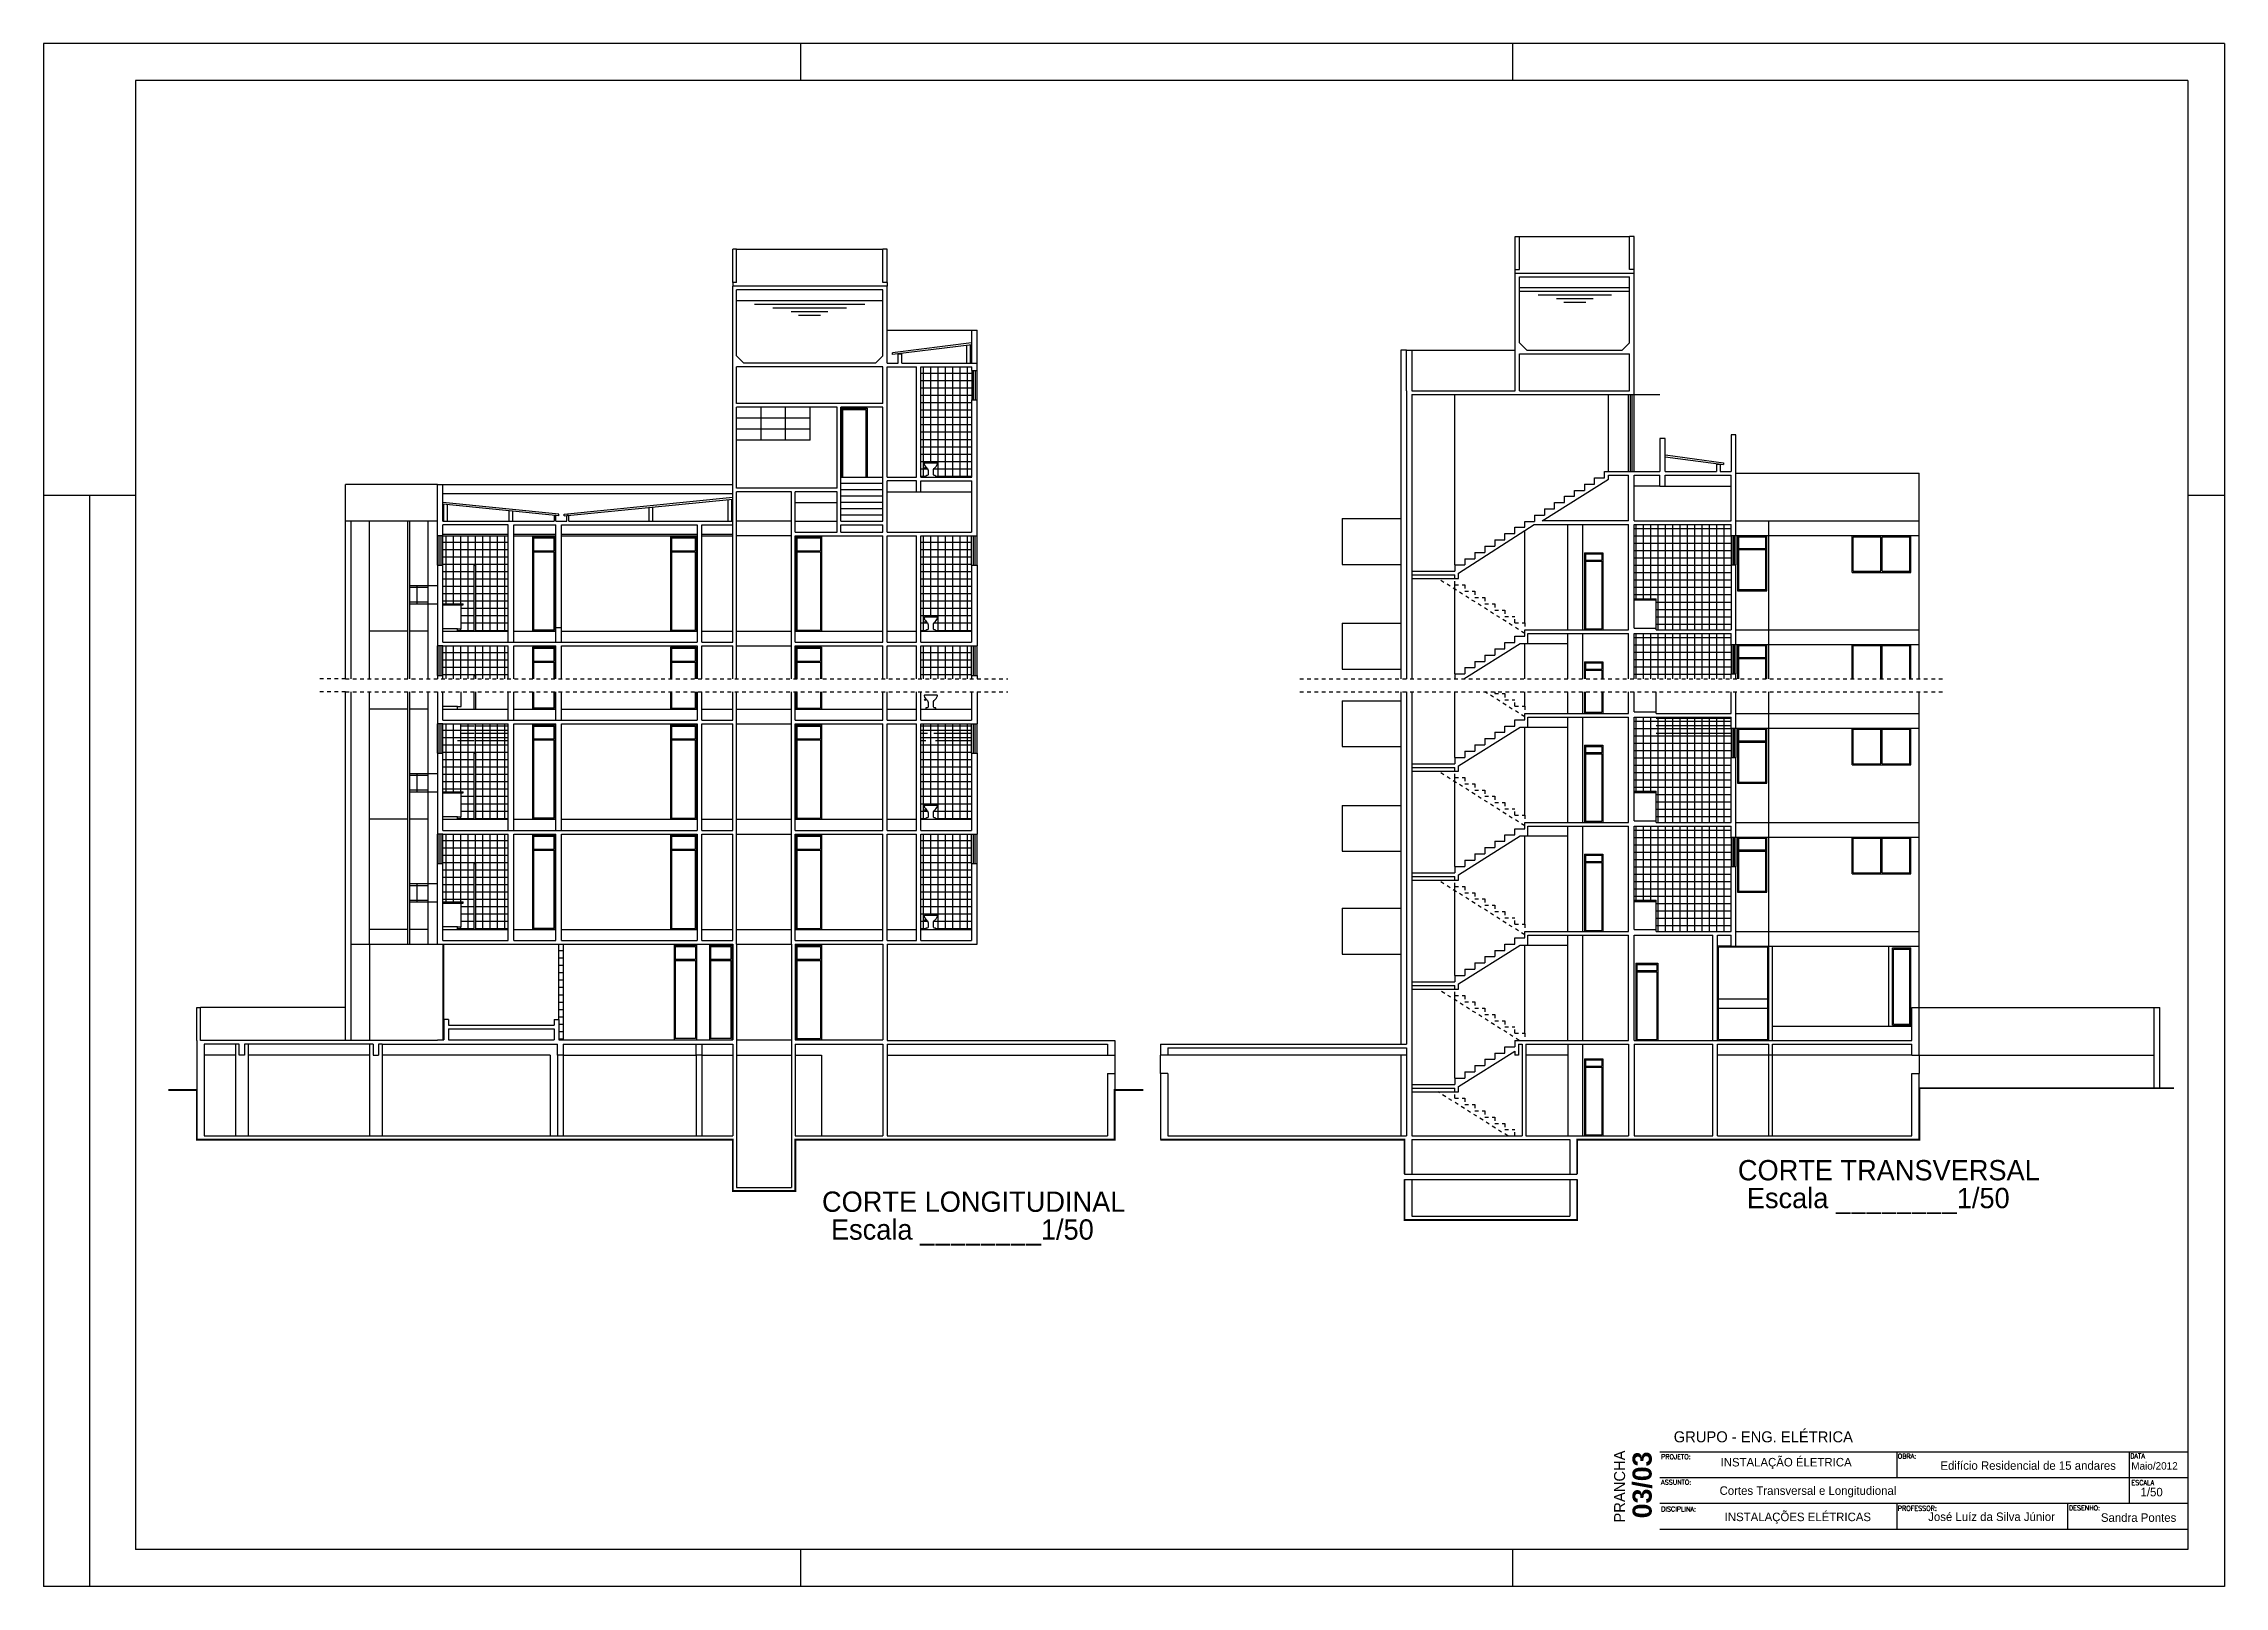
# Model space of a CAD drawing. Header units: millimetres. Extents: x 261 to 1016, y 850 to 1468.
# Drawn here: x 397.9 to 457.3, y 864.4 to 906.4 of the extents above; entities that cross this region are included whole.
import ezdxf

# ---------------------------------------------------------------- set-up
doc = ezdxf.new("R2010")
doc.units = ezdxf.units.MM
doc.linetypes.add('HIDDEN', pattern=[0.375, 0.25, -0.125])
for name, color, linetype in [('Alvenaria', 7, 'Continuous'), ('Esquadrias', 5, 'Continuous'), ('Paredebaix', 4, 'Continuous'), ('Piso', 1, 'Continuous'), ('Projeção', 8, 'HIDDEN'), ('Texto', 2, 'Continuous')]:
    doc.layers.add(name, color=color, linetype=linetype)
doc.styles.add('BOLD', font='swissbo.ttf', dxfattribs={"height": 0.3})
doc.styles.add('sandra', font='stylu.ttf', dxfattribs={"height": 0.1})
doc.styles.add('STYLE3', font='', dxfattribs={"height": 0.25})
doc.styles.add('STYLE4', font='romans.shx')
doc.styles.get('STYLE3').set_extended_font_data('AvantGarde Bk BT')
pattern_1 = [(0, (-25.14764, 109.08895), (0, 0.2), []), (90, (-25.14764, 109.08895), (-0.2, 1e-17), [])]
pattern_2 = [(0, (-25.14764, 112.08895), (0, 0.2), []), (90, (-25.14764, 112.08895), (-0.2, 1e-17), [])]
pattern_3 = [(0, (-25.14764, 114.20771), (0, 0.2), []), (90, (-25.14764, 114.20771), (-0.2, 1e-17), [])]
pattern_4 = [(0, (-25.14764, 117.20771), (0, 0.2), []), (90, (-25.14764, 117.20771), (-0.2, 1e-17), [])]

msp = doc.modelspace()

# ---------------------------------------------------------------- texts
at = {"layer": 'Alvenaria', "color": 0, "ltscale": 0.05, "style": 'STYLE3'}
msp.add_text('GRUPO - ENG. ELÉTRICA', height=0.3, dxfattribs=at).set_placement((442.291, 868.302))
at = {"layer": 'Texto'}
for s, height, style, p in [('CORTE TRANSVERSAL', 0.55332, 'sandra', (444.039, 875.434)), ('CORTE LONGITUDINAL', 0.55332, 'sandra', (419.092, 874.577)), ('Escala ________1/50', 0.55332, 'sandra', (444.283, 874.676)), ('Escala ________1/50', 0.55332, 'sandra', (419.336, 873.819)), ('PROJETO:', 0.1278, 'STYLE4', (441.948, 867.846)), ('INSTALAÇÃO ÉLETRICA', 0.23215, 'sandra', (443.567, 867.645)), ('OBRA:', 0.1278, 'STYLE4', (448.394, 867.86)), ('DATA', 0.1278, 'STYLE4', (454.725, 867.866)), ('ASSUNTO:', 0.1278, 'STYLE4', (441.948, 867.15)), ('Edifício Residencial de 15 andares', 0.23215, 'sandra', (449.555, 867.554)), ('Maio/2012', 0.2026, 'sandra', (454.754, 867.559)), ('ESCALA', 0.1278, 'STYLE4', (454.758, 867.14)), ('Cortes Transversal e Longitudional', 0.23215, 'sandra', (443.54, 866.872)), (' 1/50', 0.2322, 'sandra', (454.92, 866.831)), ('DISCIPLINA:', 0.12778, 'STYLE4', (441.948, 866.42)), ('INSTALAÇÕES ELÉTRICAS', 0.23215, 'sandra', (443.68, 866.156)), ('PROFESSOR:', 0.1278, 'STYLE4', (448.396, 866.441)), ('José Luíz da Silva Júnior', 0.23215, 'sandra', (449.223, 866.16)), ('DESENHO:', 0.1278, 'STYLE4', (453.055, 866.453)), ('Sandra Pontes', 0.23215, 'sandra', (453.926, 866.137))]:
    msp.add_text(s, height=height, dxfattribs=dict(at, style=style)).set_placement(p)
for s, height, style, p in [('PRANCHA', 0.3, 'STYLE3', (440.966, 866.118)), ('03/03', 0.52, 'BOLD', (441.69, 866.233))]:
    msp.add_text(s, height=height, rotation=90, dxfattribs=dict(at, style=style)).set_placement(p)

# ---------------------------------------------------------------- hatches: boundary and pattern name
at = {"layer": 'Paredebaix'}
h = msp.add_hatch(dxfattribs=at)
h.set_pattern_fill('_USER,_O', color=256, scale=0.2, pattern_type=0)
h.set_pattern_definition([(0, (-25.14764, 109.08895), (0, 0.2), [])])
h.paths.add_polyline_path([(412.04, 881.863), (411.92, 881.863), (411.92, 879.813), (411.92, 879.263), (412.04, 879.263)])
at = {"layer": 'Piso'}
h = msp.add_hatch(dxfattribs=at)
h.set_pattern_fill('_USER,_O', color=256, scale=0.2, double=1, pattern_type=0)
h.set_pattern_definition([(0, (-25.14764, 108.20771), (0, 0.2), []), (90, (-25.14764, 108.20771), (-0.2, 1e-17), [])])
h.paths.add_polyline_path([(423.169, 897.582), (421.785, 897.582), (421.785, 894.582), (421.919, 894.582), (421.919, 894.604, -0.45297), (421.937, 894.62), (421.958, 894.62, 0.228606), (421.98, 894.642), (421.98, 894.761, 0.057839), (421.964, 894.814, -0.146486), (421.872, 894.944, -0.639624), (421.89, 894.962), (422.217, 894.962, -0.639624), (422.235, 894.944, -0.146486), (422.143, 894.814, 0.057839), (422.126, 894.761), (422.126, 894.642, 0.228606), (422.149, 894.62), (422.17, 894.62, -0.45297), (422.188, 894.604), (422.188, 894.582), (423.169, 894.582)])
h.paths.add_polyline_path([(421.92, 894.832, -1), (421.886, 894.832, -1)], flags=16)
h = msp.add_hatch(dxfattribs=at)
h.set_pattern_fill('_USER', color=256, scale=0.2, style=0, double=1, pattern_type=0)
h.set_pattern_definition(pattern_4)
h.paths.add_polyline_path([(409.665, 890.382), (410.545, 890.382), (410.545, 892.982), (408.765, 892.982), (408.765, 892.182), (408.765, 891.132), (409.315, 891.132), (409.315, 891.102), (409.265, 891.102), (409.265, 890.453), (409.165, 890.453), (409.165, 890.382), (409.615, 890.382), (409.615, 892.182), (409.665, 892.182)])
h = msp.add_hatch(dxfattribs=at)
h.set_pattern_fill('_USER,_O', color=256, scale=0.2, double=1, pattern_type=0)
h.set_pattern_definition(pattern_4)
h.paths.add_polyline_path([(422.226, 890.762, -0.4135), (422.235, 890.744, -0.146486), (422.143, 890.614, 0.057839), (422.126, 890.561), (422.126, 890.442, 0.228606), (422.149, 890.42), (422.17, 890.42, -0.45297), (422.188, 890.404), (422.188, 890.382), (423.165, 890.382), (423.165, 892.182), (423.165, 892.982), (421.785, 892.982), (421.785, 890.382), (421.919, 890.382), (421.919, 890.404, -0.45297), (421.937, 890.42), (421.958, 890.42, 0.228606), (421.98, 890.442), (421.98, 890.561, 0.057839), (421.964, 890.614, -0.146486), (421.872, 890.744, -0.4135), (421.88, 890.762)])
edge = h.paths.add_edge_path()
edge.add_line((422.235, 890.745), (422.235, 890.744))
edge.add_arc((422.221, 890.749), 0.014, 339.86189, 343.42818)
edge = h.paths.add_edge_path()
edge.add_line((421.919, 890.404), (421.919, 890.405))
edge.add_arc((421.935, 890.404), 0.0162, 177.98075, 182.01925)
edge = h.paths.add_edge_path()
edge.add_line((422.188, 890.405), (422.188, 890.404))
edge.add_arc((422.171, 890.404), 0.0162, 357.98075, 362.01925)
edge = h.paths.add_edge_path()
edge.add_line((421.934, 890.42), (421.937, 890.42))
edge.add_arc((421.935, 890.404), 0.0162, 84.54288, 95.45712)
edge = h.paths.add_edge_path()
edge.add_line((422.17, 890.42), (422.173, 890.42))
edge.add_arc((422.171, 890.404), 0.0162, 84.54288, 95.45712)
edge = h.paths.add_edge_path()
edge.add_arc((422.136, 890.832), 0.278, 198.26532, 198.44461)
edge.add_arc((421.885, 890.749), 0.014, 196.57182, 200.13811, ccw=False)
h = msp.add_hatch(dxfattribs=at)
h.set_pattern_fill('_USER,_O', color=256, scale=0.2, double=1, pattern_type=0)
h.set_pattern_definition([(0, (40.866, 136.779), (0, 0.2), []), (90, (40.866, 136.779), (-0.2, 1e-17), [])])
h.paths.add_polyline_path([(441.81, 891.267), (441.81, 890.467), (441.81, 890.417), (443.86, 890.417), (443.86, 892.187), (443.86, 892.987), (443.86, 893.287), (441.21, 893.287), (441.21, 891.267)])
h = msp.add_hatch(dxfattribs=at)
h.set_pattern_fill('_USER', color=256, scale=0.2, style=0, double=1, pattern_type=0)
h.set_pattern_definition(pattern_3)
h.paths.add_polyline_path([(409.615, 887.854), (409.265, 887.854), (409.265, 887.453), (409.165, 887.453), (409.165, 887.382), (409.615, 887.382)])
h.paths.add_polyline_path([(410.545, 887.854), (409.665, 887.854), (409.665, 887.382), (410.545, 887.382)])
h.paths.add_polyline_path([(409.665, 889.086), (410.545, 889.086), (410.545, 889.982), (408.765, 889.982), (408.765, 889.086), (409.615, 889.086), (409.615, 889.182), (409.665, 889.182)])
h = msp.add_hatch(dxfattribs=at)
h.set_pattern_fill('_USER,_O', color=256, scale=0.2, double=1, pattern_type=0)
h.set_pattern_definition(pattern_3)
edge = h.paths.add_edge_path()
edge.add_line((422.235, 887.745), (422.235, 887.744))
edge.add_arc((422.221, 887.749), 0.014, 339.86189, 343.42818)
edge = h.paths.add_edge_path()
edge.add_line((421.919, 887.404), (421.919, 887.405))
edge.add_arc((421.935, 887.404), 0.0162, 177.98075, 182.01925)
edge = h.paths.add_edge_path()
edge.add_line((422.188, 887.405), (422.188, 887.404))
edge.add_arc((422.171, 887.404), 0.0162, 357.98075, 362.01925)
edge = h.paths.add_edge_path()
edge.add_line((421.934, 887.42), (421.937, 887.42))
edge.add_arc((421.935, 887.404), 0.0162, 84.54288, 95.45712)
edge = h.paths.add_edge_path()
edge.add_line((422.17, 887.42), (422.173, 887.42))
edge.add_arc((422.171, 887.404), 0.0162, 84.54288, 95.45712)
edge = h.paths.add_edge_path()
edge.add_arc((422.136, 887.832), 0.278, 198.26532, 198.44461)
edge.add_arc((421.885, 887.749), 0.014, 196.57182, 200.13811, ccw=False)
edge = h.paths.add_edge_path()
edge.add_line((423.165, 887.854), (421.785, 887.854))
edge.add_line((421.785, 887.854), (421.785, 887.382))
edge.add_line((421.785, 887.382), (421.919, 887.382))
edge.add_line((421.919, 887.382), (421.919, 887.404))
edge.add_arc((421.935, 887.404), 0.0162, 84.54288, 182.01925, ccw=False)
edge.add_line((421.937, 887.42), (421.958, 887.42))
edge.add_arc((421.947, 887.454), 0.0357, 288.20081, 339.70836)
edge.add_line((421.98, 887.442), (421.98, 887.561))
edge.add_arc((421.745, 887.517), 0.239, 10.5804, 23.82129)
edge.add_arc((422.136, 887.832), 0.278, 198.44461, 231.77958, ccw=False)
edge.add_arc((421.885, 887.749), 0.014, 110.27772, 200.13811, ccw=False)
edge.add_line((421.88, 887.762), (422.226, 887.762))
edge.add_arc((422.221, 887.749), 0.014, -20.13811, 69.72228, ccw=False)
edge.add_arc((421.971, 887.832), 0.278, 308.22042, 341.55539, ccw=False)
edge.add_arc((422.361, 887.517), 0.239, 156.17871, 169.4196)
edge.add_line((422.126, 887.561), (422.126, 887.442))
edge.add_arc((422.16, 887.454), 0.0357, 200.29164, 251.79919)
edge.add_line((422.149, 887.42), (422.17, 887.42))
edge.add_arc((422.171, 887.404), 0.0162, -2.01925, 95.45712, ccw=False)
edge.add_line((422.188, 887.404), (422.188, 887.382))
edge.add_line((422.188, 887.382), (423.165, 887.382))
edge.add_line((423.165, 887.382), (423.165, 887.854))
h.paths.add_polyline_path([(421.785, 889.086), (423.165, 889.086), (423.165, 889.982), (421.785, 889.982)])
h = msp.add_hatch(dxfattribs=at)
h.set_pattern_fill('_USER,_O', color=256, scale=0.2, double=1, pattern_type=0)
h.set_pattern_definition([(0, (40.866, 133.81257), (0, 0.2), []), (90, (40.866, 133.81257), (-0.2, 1e-17), [])])
h.paths.add_polyline_path([(441.21, 889.086), (443.86, 889.086), (443.86, 890.321), (441.21, 890.321)])
h.paths.add_polyline_path([(443.86, 888.044), (441.81, 888.044), (441.81, 887.451), (443.86, 887.451)])
h = msp.add_hatch(dxfattribs=at)
h.set_pattern_fill('_USER,_O', color=256, scale=0.2, double=1, pattern_type=0)
h.set_pattern_definition([(0, (40.866, 131.53816), (0, 0.2), []), (90, (40.866, 131.53816), (-0.2, 1e-17), [])])
h.paths.add_polyline_path([(441.81, 886.026), (441.81, 885.226), (441.81, 885.176), (443.86, 885.176), (443.86, 886.946), (443.86, 887.746), (443.86, 888.046), (441.21, 888.046), (441.21, 886.026)])
h = msp.add_hatch(dxfattribs=at)
h.set_pattern_fill('_USER', color=256, scale=0.2, style=0, double=1, pattern_type=0)
h.set_pattern_definition(pattern_2)
h.paths.add_polyline_path([(409.665, 885.263), (410.545, 885.263), (410.545, 887.863), (408.765, 887.863), (408.765, 887.063), (408.765, 886.013), (409.315, 886.013), (409.315, 885.983), (409.265, 885.983), (409.265, 885.334), (409.165, 885.334), (409.165, 885.263), (409.615, 885.263), (409.615, 887.063), (409.665, 887.063)])
h = msp.add_hatch(dxfattribs=at)
h.set_pattern_fill('_USER,_O', color=256, scale=0.2, double=1, pattern_type=0)
h.set_pattern_definition(pattern_2)
h.paths.add_polyline_path([(422.226, 885.643, -0.4135), (422.235, 885.625, -0.146486), (422.143, 885.495, 0.057839), (422.126, 885.442), (422.126, 885.323, 0.228606), (422.149, 885.302), (422.17, 885.302, -0.45297), (422.188, 885.285), (422.188, 885.263), (423.165, 885.263), (423.165, 887.063), (423.165, 887.863), (421.785, 887.863), (421.785, 885.263), (421.919, 885.263), (421.919, 885.285, -0.45297), (421.937, 885.302), (421.958, 885.302, 0.228606), (421.98, 885.323), (421.98, 885.442, 0.057839), (421.964, 885.495, -0.146486), (421.872, 885.625, -0.4135), (421.88, 885.643)])
edge = h.paths.add_edge_path()
edge.add_line((422.235, 885.626), (422.235, 885.625))
edge.add_arc((422.221, 885.63), 0.014, 339.86189, 343.42818)
edge = h.paths.add_edge_path()
edge.add_line((421.919, 885.285), (421.919, 885.286))
edge.add_arc((421.935, 885.286), 0.0162, 177.98075, 182.01925)
edge = h.paths.add_edge_path()
edge.add_line((422.188, 885.286), (422.188, 885.285))
edge.add_arc((422.171, 885.286), 0.0162, 357.98075, 362.01925)
edge = h.paths.add_edge_path()
edge.add_line((421.934, 885.302), (421.937, 885.302))
edge.add_arc((421.935, 885.286), 0.0162, 84.54288, 95.45712)
edge = h.paths.add_edge_path()
edge.add_line((422.17, 885.302), (422.173, 885.302))
edge.add_arc((422.171, 885.286), 0.0162, 84.54288, 95.45712)
edge = h.paths.add_edge_path()
edge.add_arc((422.136, 885.713), 0.278, 198.26532, 198.44461)
edge.add_arc((421.885, 885.63), 0.014, 196.57182, 200.13811, ccw=False)
h = msp.add_hatch(dxfattribs=at)
h.set_pattern_fill('_USER,_O', color=256, scale=0.2, double=1, pattern_type=0)
h.set_pattern_definition([(0, (40.866, 128.57173), (0, 0.2), []), (90, (40.866, 128.57173), (-0.2, 1e-17), [])])
h.paths.add_polyline_path([(441.81, 883.06), (441.81, 882.26), (441.81, 882.21), (443.86, 882.21), (443.86, 883.98), (443.86, 884.78), (443.86, 885.08), (441.21, 885.08), (441.21, 883.06)])
h = msp.add_hatch(dxfattribs=at)
h.set_pattern_fill('_USER', color=256, scale=0.2, style=0, double=1, pattern_type=0)
h.set_pattern_definition(pattern_1)
h.paths.add_polyline_path([(409.665, 882.263), (410.545, 882.263), (410.545, 884.863), (408.765, 884.863), (408.765, 884.063), (408.765, 883.013), (409.315, 883.013), (409.315, 882.983), (409.265, 882.983), (409.265, 882.334), (409.165, 882.334), (409.165, 882.263), (409.615, 882.263), (409.615, 884.063), (409.665, 884.063)])
h = msp.add_hatch(dxfattribs=at)
h.set_pattern_fill('_USER,_O', color=256, scale=0.2, double=1, pattern_type=0)
h.set_pattern_definition(pattern_1)
h.paths.add_polyline_path([(422.226, 882.643, -0.4135), (422.235, 882.625, -0.146486), (422.143, 882.495, 0.057839), (422.126, 882.442), (422.126, 882.323, 0.228606), (422.149, 882.302), (422.17, 882.302, -0.45297), (422.188, 882.285), (422.188, 882.263), (423.165, 882.263), (423.165, 884.063), (423.165, 884.863), (421.785, 884.863), (421.785, 882.263), (421.919, 882.263), (421.919, 882.285, -0.45297), (421.937, 882.302), (421.958, 882.302, 0.228606), (421.98, 882.323), (421.98, 882.442, 0.057839), (421.964, 882.495, -0.146486), (421.872, 882.625, -0.4135), (421.88, 882.643)])
edge = h.paths.add_edge_path()
edge.add_line((422.235, 882.626), (422.235, 882.625))
edge.add_arc((422.221, 882.63), 0.014, 339.86189, 343.42818)
edge = h.paths.add_edge_path()
edge.add_line((421.919, 882.285), (421.919, 882.286))
edge.add_arc((421.935, 882.286), 0.0162, 177.98075, 182.01925)
edge = h.paths.add_edge_path()
edge.add_line((422.188, 882.286), (422.188, 882.285))
edge.add_arc((422.171, 882.286), 0.0162, 357.98075, 362.01925)
edge = h.paths.add_edge_path()
edge.add_line((421.934, 882.302), (421.937, 882.302))
edge.add_arc((421.935, 882.286), 0.0162, 84.54288, 95.45712)
edge = h.paths.add_edge_path()
edge.add_line((422.17, 882.302), (422.173, 882.302))
edge.add_arc((422.171, 882.286), 0.0162, 84.54288, 95.45712)
edge = h.paths.add_edge_path()
edge.add_arc((422.136, 882.713), 0.278, 198.26532, 198.44461)
edge.add_arc((421.885, 882.63), 0.014, 196.57182, 200.13811, ccw=False)

# ---------------------------------------------------------------- linework, layer by layer
at = {"layer": 'Alvenaria'}
for p, q in [((400.39, 905.381), (400.39, 865.381)), ((456.29, 905.381), (400.39, 905.381)), ((456.29, 905.381), (456.29, 865.381)), ((437.97, 901.132), (438.09, 901.132)), ((437.97, 900.232), (437.97, 901.132)), ((438.09, 900.232), (438.09, 901.132)), ((441.21, 901.132), (441.09, 901.132)), ((441.09, 900.232), (441.09, 901.132)), ((441.21, 900.232), (441.21, 901.132)), ((416.665, 899.882), (416.665, 900.782)), ((416.765, 900.782), (416.665, 900.782)), ((416.765, 899.882), (416.765, 900.782)), ((420.745, 899.882), (420.745, 900.782)), ((420.865, 900.782), (420.745, 900.782)), ((420.865, 899.882), (420.865, 900.782)), ((437.97, 900.232), (438.09, 900.232)), ((437.97, 900.132), (441.21, 900.132)), ((437.97, 896.932), (437.97, 900.132)), ((438.09, 898.232), (438.09, 900.032)), ((438.09, 900.032), (441.09, 900.032)), ((441.21, 900.232), (441.09, 900.232)), ((441.09, 898.232), (441.09, 900.032)), ((441.21, 896.832), (441.21, 900.132)), ((416.765, 899.882), (416.665, 899.882)), ((416.665, 894.282), (416.665, 899.782)), ((420.865, 899.782), (416.665, 899.782)), ((420.745, 899.682), (416.765, 899.682)), ((416.765, 897.882), (416.765, 899.682)), ((420.865, 899.882), (420.745, 899.882)), ((420.745, 897.882), (420.745, 899.682)), ((420.865, 897.682), (420.865, 899.782)), ((423.169, 897.682), (423.169, 898.582)), ((423.169, 898.582), (423.315, 898.582)), ((423.315, 897.682), (423.315, 898.582)), ((438.09, 898.232), (438.29, 898.032)), ((441.09, 898.232), (440.89, 898.032)), ((416.765, 897.882), (416.965, 897.682)), ((420.745, 897.582), (416.765, 897.582)), ((416.765, 896.582), (416.765, 897.582)), ((420.545, 897.682), (416.965, 897.682)), ((420.745, 897.882), (420.545, 897.682)), ((420.745, 896.582), (420.745, 897.582)), ((420.865, 897.682), (421.165, 897.682)), ((420.865, 897.582), (421.665, 897.582)), ((420.865, 894.582), (420.865, 897.582)), ((421.165, 897.682), (421.165, 897.932)), ((421.165, 897.932), (421.265, 897.932)), ((421.265, 897.682), (421.265, 897.932)), ((421.265, 897.682), (423.315, 897.682)), ((421.665, 894.582), (421.665, 897.582)), ((421.785, 894.582), (421.785, 897.582)), ((421.785, 897.582), (423.169, 897.582)), ((423.169, 897.482), (423.169, 897.582)), ((423.315, 897.482), (423.315, 897.682)), ((435.01, 896.932), (435.01, 898.032)), ((435.01, 898.032), (435.16, 898.032)), ((435.16, 898.032), (435.16, 896.932)), ((438.09, 897.932), (441.09, 897.932)), ((438.09, 896.932), (438.09, 897.932)), ((438.29, 898.032), (440.89, 898.032)), ((441.09, 896.932), (441.09, 897.932)), ((423.169, 897.482), (423.315, 897.482)), ((420.745, 896.582), (416.765, 896.582)), ((419.505, 896.482), (416.765, 896.482)), ((416.765, 894.282), (416.765, 896.482)), ((419.505, 894.282), (419.505, 896.482)), ((420.745, 896.482), (419.605, 896.482)), ((419.605, 893.382), (419.605, 896.482)), ((420.745, 894.582), (420.745, 896.482)), ((423.169, 894.582), (423.169, 896.682)), ((423.169, 896.682), (423.315, 896.682)), ((423.315, 892.982), (423.315, 896.682)), ((435.01, 896.932), (435.01, 889.086)), ((435.16, 896.932), (437.97, 896.932)), ((435.16, 896.832), (435.16, 889.086)), ((435.16, 896.832), (441.91, 896.832)), ((438.09, 896.932), (441.09, 896.932)), ((440.51, 894.732), (440.51, 896.832)), ((441.06, 894.732), (441.06, 896.832)), ((441.11, 894.732), (441.11, 896.832)), ((441.16, 894.732), (441.16, 896.832)), ((441.21, 894.732), (441.21, 896.832)), ((442.06, 895.632), (441.91, 895.632)), ((441.91, 895.632), (441.91, 894.732)), ((442.06, 894.732), (442.06, 895.632)), ((443.98, 895.732), (443.86, 895.732)), ((443.86, 895.732), (443.86, 894.732)), ((443.98, 894.732), (443.98, 895.732)), ((420.745, 893.382), (420.745, 894.582)), ((420.865, 894.582), (421.665, 894.582)), ((421.785, 894.582), (423.169, 894.582)), ((440.403, 894.732), (441.91, 894.732)), ((440.403, 894.561), (440.403, 894.732)), ((440.51, 894.524), (440.51, 894.632)), ((440.51, 894.632), (441.06, 894.632)), ((441.06, 893.387), (441.06, 894.632)), ((441.21, 893.387), (441.21, 894.632)), ((441.21, 894.632), (441.91, 894.632)), ((441.91, 894.332), (441.91, 894.632)), ((442.06, 894.732), (443.46, 894.732)), ((442.06, 894.332), (442.06, 894.632)), ((442.06, 894.632), (443.86, 894.632)), ((443.46, 894.932), (443.46, 894.732)), ((443.46, 894.932), (443.56, 894.932)), ((443.56, 894.932), (443.56, 894.732)), ((443.56, 894.732), (443.86, 894.732)), ((443.86, 893.387), (443.86, 894.632)), ((443.98, 893.387), (443.98, 894.732)), ((408.615, 892.982), (408.615, 894.382)), ((408.615, 894.382), (408.765, 894.382)), ((408.765, 893.382), (408.765, 894.382)), ((416.665, 893.082), (416.665, 894.282)), ((419.505, 894.282), (416.765, 894.282)), ((416.765, 893.082), (416.765, 894.182)), ((418.265, 894.182), (416.765, 894.182)), ((416.765, 889.086), (416.765, 894.182)), ((418.265, 893.082), (418.265, 894.182)), ((418.265, 889.086), (418.265, 894.182)), ((418.365, 893.082), (418.365, 894.182)), ((419.505, 894.182), (418.365, 894.182)), ((419.505, 893.082), (419.505, 894.182)), ((420.865, 893.082), (420.865, 894.482)), ((421.665, 894.482), (420.865, 894.482)), ((421.665, 894.182), (421.665, 894.482)), ((421.665, 894.182), (421.785, 894.182)), ((421.785, 894.482), (423.169, 894.482)), ((421.785, 894.182), (421.785, 894.482)), ((423.169, 893.082), (423.169, 894.482)), ((438.71, 893.387), (440.51, 894.524)), ((439.317, 894.061), (439.589, 894.061)), ((439.317, 893.889), (439.317, 894.061)), ((439.589, 894.061), (439.589, 894.218)), ((439.589, 894.218), (439.86, 894.218)), ((439.86, 894.389), (440.132, 894.389)), ((439.86, 894.389), (439.86, 894.218)), ((440.132, 894.561), (440.403, 894.561)), ((440.132, 894.389), (440.132, 894.561)), ((441.91, 894.332), (442.06, 894.332)), ((408.765, 893.382), (411.795, 893.382)), ((411.845, 893.532), (411.795, 893.532)), ((411.795, 893.532), (411.795, 893.382)), ((411.845, 893.382), (411.845, 893.532)), ((411.845, 893.382), (412.145, 893.382)), ((412.145, 893.382), (412.145, 893.532)), ((412.195, 893.532), (412.145, 893.532)), ((412.195, 893.382), (412.195, 893.532)), ((412.195, 893.382), (416.665, 893.382)), ((415.815, 893.382), (416.665, 893.382)), ((419.605, 893.382), (420.745, 893.382)), ((438.503, 893.546), (438.775, 893.546)), ((438.503, 893.546), (438.503, 893.375)), ((441.06, 893.387), (438.71, 893.387)), ((438.775, 893.718), (439.046, 893.718)), ((438.775, 893.718), (438.775, 893.546)), ((439.046, 893.889), (439.317, 893.889)), ((439.046, 893.718), (439.046, 893.889)), ((441.21, 893.387), (443.86, 893.387)), ((443.98, 892.987), (443.98, 893.387)), ((408.765, 892.982), (408.615, 892.982)), ((408.765, 892.982), (408.765, 893.282)), ((410.545, 893.282), (408.765, 893.282)), ((410.545, 892.982), (410.545, 893.282)), ((410.545, 890.082), (410.545, 892.982)), ((410.695, 890.082), (410.695, 893.282)), ((410.695, 893.282), (411.845, 893.282)), ((411.845, 890.082), (411.845, 893.282)), ((411.995, 890.082), (411.995, 893.282)), ((411.995, 893.282), (415.695, 893.282)), ((415.695, 893.282), (415.695, 890.082)), ((415.815, 890.082), (415.815, 893.282)), ((415.815, 893.282), (416.665, 893.282)), ((416.665, 890.082), (416.665, 893.282)), ((418.365, 893.082), (419.505, 893.082)), ((418.365, 890.082), (418.365, 892.982)), ((418.365, 892.982), (420.745, 892.982)), ((419.605, 893.082), (419.605, 893.282)), ((419.605, 893.282), (420.745, 893.282)), ((419.605, 893.082), (420.745, 893.082)), ((420.745, 893.082), (420.745, 893.282)), ((420.745, 890.082), (420.745, 892.982)), ((420.865, 893.082), (421.665, 893.082)), ((420.865, 893.082), (423.165, 893.082)), ((420.865, 890.082), (420.865, 892.982)), ((420.865, 892.982), (421.665, 892.982)), ((421.665, 890.082), (421.665, 892.982)), ((421.785, 890.082), (421.785, 892.982)), ((421.785, 892.982), (423.165, 892.982)), ((423.165, 892.982), (423.315, 892.982)), ((436.432, 891.961), (438.488, 893.287)), ((437.417, 892.873), (437.689, 892.873)), ((437.417, 892.873), (437.417, 892.701)), ((437.689, 893.044), (437.96, 893.044)), ((437.689, 892.873), (437.689, 893.044)), ((437.96, 893.216), (438.232, 893.216)), ((437.96, 893.044), (437.96, 893.216)), ((438.232, 893.375), (438.503, 893.375)), ((438.232, 893.216), (438.232, 893.373)), ((438.488, 893.287), (441.06, 893.287)), ((439.41, 890.421), (439.41, 893.287)), ((441.06, 890.421), (441.06, 893.287)), ((441.21, 890.467), (441.21, 893.287)), ((441.21, 893.287), (443.86, 893.287)), ((443.86, 892.987), (443.86, 893.287)), ((443.86, 892.987), (443.98, 892.987)), ((436.603, 892.359), (436.875, 892.359)), ((436.603, 892.359), (436.603, 892.187)), ((436.875, 892.53), (437.146, 892.53)), ((436.875, 892.53), (436.875, 892.359)), ((437.146, 892.701), (437.417, 892.701)), ((437.146, 892.701), (437.146, 892.53)), ((408.615, 892.182), (408.765, 892.182)), ((408.615, 892.182), (408.615, 889.982)), ((408.765, 890.082), (408.765, 892.182)), ((423.165, 892.182), (423.165, 890.082)), ((423.165, 892.182), (423.315, 892.182)), ((423.315, 892.182), (423.315, 889.982)), ((435.16, 892.016), (436.332, 892.016)), ((435.16, 891.916), (436.332, 891.916)), ((436.332, 892.187), (436.603, 892.187)), ((436.332, 892.187), (436.332, 892.016)), ((436.332, 891.816), (436.332, 891.916)), ((436.332, 891.816), (436.432, 891.816)), ((436.432, 891.816), (436.432, 891.961)), ((443.86, 892.187), (443.98, 892.187)), ((443.86, 892.187), (443.86, 890.421)), ((443.98, 890.317), (443.98, 892.187)), ((411.845, 890.484), (411.995, 890.484)), ((438.232, 890.406), (438.232, 890.421)), ((438.232, 890.421), (441.06, 890.421)), ((438.232, 890.249), (438.232, 890.406)), ((441.21, 890.467), (441.81, 890.467)), ((441.81, 890.421), (441.81, 890.467)), ((441.81, 890.421), (443.86, 890.421)), ((443.98, 890.021), (443.98, 890.421)), ((408.765, 889.982), (408.615, 889.982)), ((408.765, 890.082), (415.695, 890.082)), ((408.765, 889.982), (410.545, 889.982)), ((410.545, 889.086), (410.545, 889.982)), ((410.695, 889.982), (411.845, 889.982)), ((410.695, 889.086), (410.695, 889.982)), ((411.845, 889.086), (411.845, 889.982)), ((411.995, 889.982), (415.695, 889.982)), ((411.995, 889.086), (411.995, 889.982)), ((415.695, 889.982), (415.695, 889.086)), ((415.815, 890.082), (416.665, 890.082)), ((415.815, 889.982), (416.665, 889.982)), ((415.815, 889.086), (415.815, 889.982)), ((416.665, 889.086), (416.665, 889.982)), ((418.365, 890.082), (420.745, 890.082)), ((418.365, 889.982), (420.745, 889.982)), ((418.365, 889.086), (418.365, 889.982)), ((420.745, 889.086), (420.745, 889.982)), ((420.865, 890.082), (421.665, 890.082)), ((420.865, 889.982), (421.665, 889.982)), ((420.865, 889.086), (420.865, 889.982)), ((421.665, 889.086), (421.665, 889.982)), ((421.785, 890.082), (423.165, 890.082)), ((421.785, 889.982), (423.165, 889.982)), ((421.785, 889.086), (421.785, 889.982)), ((423.165, 889.982), (423.315, 889.982)), ((436.576, 889.086), (438.105, 890.051)), ((437.417, 889.906), (437.689, 889.906)), ((437.417, 889.906), (437.417, 889.735)), ((437.689, 890.078), (437.96, 890.078)), ((437.689, 889.906), (437.689, 890.078)), ((437.96, 890.249), (438.232, 890.249)), ((437.96, 890.078), (437.96, 890.249)), ((438.105, 890.051), (438.317, 890.051)), ((438.317, 890.321), (441.06, 890.321)), ((438.317, 890.051), (438.317, 890.321)), ((439.41, 889.086), (439.41, 890.321)), ((441.06, 889.086), (441.06, 890.321)), ((441.21, 890.321), (443.86, 890.321)), ((441.21, 889.086), (441.21, 890.321)), ((443.86, 890.021), (443.86, 890.321)), ((443.86, 890.021), (443.98, 890.021)), ((436.332, 889.221), (436.603, 889.221)), ((436.332, 889.221), (436.332, 889.086)), ((436.603, 889.392), (436.875, 889.392)), ((436.603, 889.392), (436.603, 889.221)), ((436.875, 889.564), (437.146, 889.564)), ((436.875, 889.564), (436.875, 889.392)), ((437.146, 889.735), (437.417, 889.735)), ((437.146, 889.735), (437.146, 889.564)), ((443.86, 889.221), (443.98, 889.221)), ((443.86, 889.086), (443.86, 889.221)), ((443.98, 889.086), (443.98, 889.221)), ((408.615, 889.182), (408.765, 889.182)), ((408.615, 889.182), (408.615, 889.086)), ((408.615, 888.736), (408.615, 887.863)), ((408.765, 889.086), (408.765, 889.182)), ((408.765, 887.963), (408.765, 888.736)), ((410.545, 887.963), (410.545, 888.736)), ((410.695, 887.963), (410.695, 888.736)), ((411.845, 887.963), (411.845, 888.736)), ((411.995, 887.963), (411.995, 888.736)), ((415.695, 888.736), (415.695, 887.963)), ((415.815, 887.963), (415.815, 888.736)), ((416.665, 887.963), (416.665, 888.736)), ((416.765, 881.863), (416.765, 888.736)), ((418.265, 881.863), (418.265, 888.736)), ((418.365, 887.963), (418.365, 888.736)), ((420.745, 887.963), (420.745, 888.736)), ((420.865, 887.963), (420.865, 888.736)), ((421.665, 887.963), (421.665, 888.736)), ((421.785, 887.963), (421.785, 888.736)), ((423.165, 889.182), (423.165, 889.086)), ((423.165, 889.182), (423.315, 889.182)), ((423.165, 888.736), (423.165, 887.963)), ((423.315, 889.182), (423.315, 889.086)), ((423.315, 888.736), (423.315, 887.863)), ((435.01, 888.736), (435.01, 879.143)), ((435.16, 888.736), (435.16, 876.643)), ((439.41, 888.146), (439.41, 888.736)), ((441.06, 888.146), (441.06, 888.736)), ((441.21, 888.193), (441.21, 888.736)), ((443.86, 888.146), (443.86, 888.736)), ((443.98, 888.043), (443.98, 888.736)), ((438.232, 888.132), (438.232, 888.146)), ((438.232, 888.146), (441.06, 888.146)), ((438.232, 887.975), (438.232, 888.132)), ((438.317, 888.046), (441.06, 888.046)), ((438.317, 887.776), (438.317, 888.046)), ((439.41, 885.18), (439.41, 888.046)), ((441.06, 885.18), (441.06, 888.046)), ((441.21, 888.193), (441.81, 888.193)), ((441.21, 885.226), (441.21, 888.046)), ((441.21, 888.046), (443.86, 888.046)), ((441.81, 888.146), (441.81, 888.193)), ((441.81, 888.146), (443.86, 888.146)), ((443.86, 887.746), (443.86, 888.046)), ((443.98, 887.746), (443.98, 888.146)), ((408.765, 887.863), (408.615, 887.863)), ((408.765, 887.963), (415.695, 887.963)), ((408.765, 887.863), (410.545, 887.863)), ((410.545, 884.963), (410.545, 887.863)), ((410.695, 884.963), (410.695, 887.863)), ((410.695, 887.863), (411.845, 887.863)), ((411.845, 884.963), (411.845, 887.863)), ((411.995, 884.963), (411.995, 887.863)), ((411.995, 887.863), (415.695, 887.863)), ((415.695, 887.863), (415.695, 884.963)), ((415.815, 887.963), (416.665, 887.963)), ((415.815, 884.963), (415.815, 887.863)), ((415.815, 887.863), (416.665, 887.863)), ((416.665, 884.963), (416.665, 887.863)), ((418.365, 887.963), (420.745, 887.963)), ((418.365, 884.963), (418.365, 887.863)), ((418.365, 887.863), (420.745, 887.863)), ((420.745, 884.963), (420.745, 887.863)), ((420.865, 887.963), (421.665, 887.963)), ((420.865, 884.963), (420.865, 887.863)), ((420.865, 887.863), (421.665, 887.863)), ((421.665, 884.963), (421.665, 887.863)), ((421.785, 887.963), (423.165, 887.963)), ((421.785, 884.963), (421.785, 887.863)), ((421.785, 887.863), (423.165, 887.863)), ((423.165, 887.863), (423.315, 887.863)), ((436.432, 886.72), (438.105, 887.776)), ((437.146, 887.461), (437.417, 887.461)), ((437.146, 887.461), (437.146, 887.289)), ((437.417, 887.632), (437.689, 887.632)), ((437.417, 887.632), (437.417, 887.461)), ((437.689, 887.803), (437.96, 887.803)), ((437.689, 887.632), (437.689, 887.803)), ((437.96, 887.975), (438.232, 887.975)), ((437.96, 887.803), (437.96, 887.975)), ((438.105, 887.776), (438.317, 887.776)), ((443.86, 887.746), (443.98, 887.746)), ((408.615, 887.063), (408.765, 887.063)), ((408.615, 887.063), (408.615, 884.863)), ((408.765, 884.963), (408.765, 887.063)), ((423.165, 887.063), (423.165, 884.963)), ((423.165, 887.063), (423.315, 887.063)), ((423.315, 887.063), (423.315, 884.863)), ((436.332, 886.946), (436.603, 886.946)), ((436.332, 886.946), (436.332, 886.775)), ((436.603, 887.118), (436.875, 887.118)), ((436.603, 887.118), (436.603, 886.946)), ((436.875, 887.289), (437.146, 887.289)), ((436.875, 887.289), (436.875, 887.118)), ((443.86, 885.18), (443.86, 886.946)), ((443.86, 886.946), (443.98, 886.946)), ((443.98, 885.076), (443.98, 886.946)), ((435.16, 886.775), (436.332, 886.775)), ((435.16, 886.675), (436.332, 886.675)), ((436.332, 886.575), (436.332, 886.675)), ((436.332, 886.575), (436.432, 886.575)), ((436.432, 886.575), (436.432, 886.72)), ((438.232, 885.166), (438.232, 885.18)), ((438.232, 885.18), (441.06, 885.18)), ((438.232, 885.008), (438.232, 885.166)), ((438.317, 885.08), (441.06, 885.08)), ((438.317, 884.81), (438.317, 885.08)), ((439.41, 882.213), (439.41, 885.08)), ((441.06, 882.21), (441.06, 885.08)), ((441.21, 885.226), (441.81, 885.226)), ((441.21, 882.26), (441.21, 885.08)), ((441.21, 885.08), (443.86, 885.08)), ((441.81, 885.18), (441.81, 885.226)), ((441.81, 885.18), (443.86, 885.18)), ((443.86, 884.78), (443.86, 885.08)), ((443.98, 884.78), (443.98, 885.18)), ((408.765, 884.863), (408.615, 884.863)), ((408.765, 884.963), (415.695, 884.963)), ((408.765, 884.863), (410.545, 884.863)), ((410.545, 881.963), (410.545, 884.863)), ((410.695, 881.963), (410.695, 884.863)), ((410.695, 884.863), (411.845, 884.863)), ((411.845, 881.963), (411.845, 884.863)), ((411.995, 881.963), (411.995, 884.863)), ((411.995, 884.863), (415.695, 884.863)), ((415.695, 884.863), (415.695, 881.963)), ((415.815, 884.963), (416.665, 884.963)), ((415.815, 881.963), (415.815, 884.863)), ((415.815, 884.863), (416.665, 884.863)), ((416.665, 881.963), (416.665, 884.863)), ((418.365, 884.963), (420.745, 884.963)), ((418.365, 881.963), (418.365, 884.863)), ((418.365, 884.863), (420.745, 884.863)), ((420.745, 881.963), (420.745, 884.863)), ((420.865, 884.963), (421.665, 884.963)), ((420.865, 881.963), (420.865, 884.863)), ((420.865, 884.863), (421.665, 884.863)), ((421.665, 881.963), (421.665, 884.863)), ((421.785, 884.963), (423.165, 884.963)), ((421.785, 881.963), (421.785, 884.863)), ((421.785, 884.863), (423.165, 884.863)), ((423.165, 884.863), (423.315, 884.863)), ((436.432, 883.753), (438.105, 884.81)), ((437.146, 884.494), (437.417, 884.494)), ((437.146, 884.494), (437.146, 884.323)), ((437.417, 884.666), (437.689, 884.666)), ((437.417, 884.666), (437.417, 884.494)), ((437.689, 884.837), (437.96, 884.837)), ((437.689, 884.666), (437.689, 884.837)), ((437.96, 885.008), (438.232, 885.008)), ((437.96, 884.837), (437.96, 885.008)), ((438.105, 884.81), (438.317, 884.81)), ((443.86, 884.78), (443.98, 884.78)), ((408.615, 881.863), (408.615, 884.063)), ((408.615, 884.063), (408.765, 884.063)), ((408.765, 881.963), (408.765, 884.063)), ((423.165, 884.063), (423.165, 881.963)), ((423.165, 884.063), (423.315, 884.063)), ((423.315, 881.863), (423.315, 884.063)), ((436.332, 883.98), (436.603, 883.98)), ((436.332, 883.98), (436.332, 883.808)), ((436.603, 884.151), (436.875, 884.151)), ((436.603, 884.151), (436.603, 883.98)), ((436.875, 884.323), (437.146, 884.323)), ((436.875, 884.323), (436.875, 884.151)), ((443.86, 882.21), (443.86, 883.98)), ((443.86, 883.98), (443.98, 883.98)), ((443.98, 882.11), (443.98, 883.98)), ((435.16, 883.808), (436.332, 883.808)), ((435.16, 883.708), (436.332, 883.708)), ((436.332, 883.608), (436.332, 883.708)), ((436.332, 883.608), (436.432, 883.608)), ((436.432, 883.608), (436.432, 883.753)), ((438.232, 882.196), (438.232, 882.21)), ((438.232, 882.21), (441.06, 882.21)), ((438.232, 882.038), (438.232, 882.196)), ((438.317, 882.11), (441.06, 882.11)), ((438.317, 881.84), (438.317, 882.11)), ((439.41, 879.243), (439.41, 882.11)), ((441.06, 879.243), (441.06, 882.11)), ((441.21, 882.26), (441.81, 882.26)), ((441.21, 879.243), (441.21, 882.11)), ((441.21, 882.11), (443.36, 882.11)), ((441.81, 882.21), (441.81, 882.26)), ((441.81, 882.21), (443.86, 882.21)), ((443.36, 879.243), (443.36, 882.11)), ((443.48, 879.243), (443.48, 882.11)), ((443.48, 882.11), (443.86, 882.11)), ((443.86, 881.81), (443.86, 882.11)), ((443.98, 881.81), (443.98, 882.11)), ((408.615, 881.863), (416.665, 881.863)), ((408.765, 881.963), (410.545, 881.963)), ((410.695, 881.963), (411.845, 881.963)), ((411.995, 881.963), (415.695, 881.963)), ((415.815, 881.963), (416.665, 881.963)), ((416.665, 881.863), (416.665, 879.263)), ((416.765, 881.863), (416.765, 879.143)), ((418.265, 881.863), (418.265, 879.143)), ((418.365, 881.963), (420.745, 881.963)), ((418.365, 881.863), (418.365, 879.263)), ((418.365, 881.863), (420.745, 881.863)), ((420.745, 881.863), (420.745, 879.263)), ((420.865, 881.963), (421.665, 881.963)), ((420.865, 881.863), (420.865, 879.243)), ((421.785, 881.963), (423.165, 881.963)), ((436.432, 880.783), (438.105, 881.84)), ((437.146, 881.524), (437.417, 881.524)), ((437.146, 881.524), (437.146, 881.353)), ((437.417, 881.696), (437.689, 881.696)), ((437.417, 881.696), (437.417, 881.524)), ((437.689, 881.867), (437.96, 881.867)), ((437.689, 881.853), (437.689, 881.867)), ((437.689, 881.696), (437.689, 881.853)), ((437.96, 882.038), (438.232, 882.038)), ((437.96, 882.024), (437.96, 882.038)), ((437.96, 881.867), (437.96, 882.024)), ((438.105, 881.84), (438.317, 881.84)), ((443.86, 881.81), (443.98, 881.81)), ((436.332, 881.01), (436.603, 881.01)), ((436.332, 881.01), (436.332, 880.838)), ((436.603, 881.181), (436.875, 881.181)), ((436.603, 881.181), (436.603, 881.01)), ((436.875, 881.353), (437.146, 881.353)), ((436.875, 881.353), (436.875, 881.181)), ((435.16, 880.838), (436.332, 880.838)), ((435.16, 880.738), (436.332, 880.738)), ((436.332, 880.638), (436.332, 880.738)), ((436.332, 880.638), (436.432, 880.638)), ((436.432, 880.638), (436.432, 880.783)), ((402.065, 879.243), (402.065, 880.143)), ((402.065, 880.143), (402.165, 880.143)), ((402.165, 879.243), (402.165, 880.143)), ((408.795, 879.813), (408.795, 879.263)), ((408.915, 879.813), (408.795, 879.813)), ((408.915, 879.813), (408.915, 879.663)), ((411.8, 879.813), (411.8, 879.663)), ((411.8, 879.813), (411.92, 879.813)), ((411.92, 879.813), (411.92, 879.263)), ((448.78, 880.143), (448.98, 880.143)), ((448.78, 879.243), (448.78, 880.143)), ((448.98, 879.143), (448.98, 880.143)), ((455.38, 877.943), (455.38, 880.143)), ((455.38, 880.143), (455.53, 880.143)), ((455.53, 877.943), (455.53, 880.143)), ((402.065, 879.243), (402.065, 877.893)), ((408.615, 879.243), (402.165, 879.243)), ((402.265, 879.143), (402.265, 876.643)), ((403.215, 879.143), (402.265, 879.143)), ((403.215, 878.843), (403.215, 879.143)), ((406.865, 879.143), (403.365, 879.143)), ((403.365, 879.143), (403.365, 878.843)), ((406.865, 879.143), (406.865, 878.843)), ((407.115, 879.143), (407.015, 879.143)), ((407.015, 879.143), (407.015, 878.843)), ((407.115, 879.143), (411.89, 879.143)), ((408.615, 879.263), (408.795, 879.263)), ((408.615, 879.263), (408.615, 879.243)), ((408.915, 879.663), (411.8, 879.663)), ((408.915, 879.563), (411.8, 879.563)), ((408.915, 879.563), (408.915, 879.263)), ((408.915, 879.263), (411.8, 879.263)), ((411.8, 879.563), (411.8, 879.263)), ((411.89, 878.843), (411.89, 879.143)), ((411.92, 879.263), (416.665, 879.263)), ((412.04, 879.143), (412.04, 878.843)), ((412.04, 879.143), (416.665, 879.143)), ((415.665, 878.843), (415.665, 879.143)), ((415.815, 879.143), (415.815, 878.843)), ((416.665, 879.143), (416.665, 876.643)), ((416.765, 879.143), (416.765, 875.243)), ((418.265, 879.143), (418.265, 875.243)), ((418.365, 879.263), (420.745, 879.263)), ((418.365, 879.143), (420.745, 879.143)), ((418.365, 879.143), (418.365, 876.643)), ((420.745, 879.143), (420.745, 876.643)), ((420.865, 879.243), (427.065, 879.243)), ((420.865, 879.143), (426.865, 879.143)), ((420.865, 879.143), (420.865, 876.643)), ((426.865, 879.143), (426.865, 878.843)), ((427.065, 879.243), (427.065, 878.843)), ((428.31, 879.143), (435.01, 879.143)), ((428.31, 879.143), (428.31, 878.843)), ((437.96, 879.243), (441.06, 879.243)), ((437.96, 879.243), (437.96, 879.072)), ((438.06, 879.143), (438.16, 879.143)), ((438.06, 879.143), (438.06, 878.843)), ((438.16, 879.143), (438.16, 876.643)), ((438.26, 879.143), (438.26, 876.643)), ((438.26, 879.143), (441.06, 879.143)), ((440.91, 879.243), (441.06, 879.243)), ((440.91, 879.143), (441.06, 879.143)), ((441.06, 879.143), (441.06, 876.643)), ((441.21, 879.243), (443.86, 879.243)), ((441.21, 879.143), (443.36, 879.143)), ((441.21, 879.143), (441.21, 876.643)), ((441.21, 879.143), (442.84, 879.143)), ((443.36, 876.643), (443.36, 879.143)), ((443.48, 879.243), (448.78, 879.243)), ((443.48, 876.643), (443.48, 879.143)), ((443.48, 879.143), (444.88, 879.143)), ((444.88, 878.843), (444.88, 879.143)), ((444.98, 878.843), (444.98, 879.143)), ((444.98, 879.143), (448.78, 879.143)), ((448.78, 878.843), (448.78, 879.143)), ((448.98, 878.843), (448.98, 879.143)), ((403.365, 878.843), (403.215, 878.843)), ((406.865, 878.843), (407.015, 878.843)), ((412.04, 878.843), (411.89, 878.843)), ((415.815, 878.843), (415.665, 878.843)), ((426.865, 878.843), (427.065, 878.843)), ((428.51, 878.843), (428.31, 878.843)), ((428.51, 879.043), (435.01, 879.043)), ((428.51, 879.043), (428.51, 878.843)), ((435.01, 879.043), (435.01, 876.643)), ((436.432, 877.988), (437.96, 878.954)), ((436.875, 878.558), (437.146, 878.558)), ((436.875, 878.558), (436.875, 878.386)), ((437.146, 878.729), (437.417, 878.729)), ((437.146, 878.729), (437.146, 878.558)), ((437.417, 878.901), (437.689, 878.901)), ((437.417, 878.901), (437.417, 878.729)), ((437.689, 879.058), (437.689, 879.072)), ((437.689, 879.072), (437.96, 879.072)), ((437.689, 878.901), (437.689, 879.058)), ((437.96, 878.954), (437.96, 878.843)), ((438.06, 878.843), (437.96, 878.843)), ((444.98, 878.843), (444.88, 878.843)), ((448.78, 878.843), (448.98, 878.843)), ((426.865, 878.343), (427.065, 878.343)), ((426.865, 878.343), (426.865, 876.643)), ((427.065, 878.343), (427.065, 877.893)), ((428.51, 878.343), (428.31, 878.343)), ((428.31, 878.343), (428.31, 876.543)), ((428.51, 878.343), (428.51, 876.643)), ((435.16, 878.043), (436.332, 878.043)), ((435.16, 877.943), (436.332, 877.943)), ((436.332, 878.215), (436.603, 878.215)), ((436.332, 878.215), (436.332, 878.043)), ((436.332, 877.843), (436.332, 877.943)), ((436.432, 877.843), (436.432, 877.988)), ((436.603, 878.386), (436.875, 878.386)), ((436.603, 878.386), (436.603, 878.215)), ((448.78, 876.643), (448.78, 878.343)), ((448.78, 878.343), (448.98, 878.343)), ((448.98, 877.943), (448.98, 878.343)), ((436.332, 877.843), (436.432, 877.843)), ((402.265, 876.643), (416.665, 876.643)), ((416.765, 876.543), (416.765, 875.243)), ((418.265, 876.543), (418.265, 875.243)), ((418.365, 876.643), (420.745, 876.643)), ((420.865, 876.643), (426.865, 876.643)), ((428.51, 876.643), (435.01, 876.643)), ((435.16, 876.643), (438.16, 876.643)), ((435.16, 876.643), (438.16, 876.643)), ((435.16, 876.543), (435.16, 875.605)), ((435.16, 876.543), (439.46, 876.543)), ((438.26, 876.643), (440.76, 876.643)), ((438.26, 876.643), (440.76, 876.643)), ((439.46, 876.543), (439.46, 875.605)), ((440.36, 876.643), (441.06, 876.643)), ((440.91, 876.643), (441.06, 876.643)), ((441.21, 876.643), (443.21, 876.643)), ((441.21, 876.643), (443.21, 876.643)), ((442.96, 876.643), (443.36, 876.643)), ((443.48, 876.643), (444.76, 876.643)), ((443.48, 876.643), (448.78, 876.643)), ((416.765, 875.243), (418.265, 875.243)), ((435.16, 875.455), (435.16, 874.455)), ((439.46, 875.455), (439.46, 874.455)), ((435.16, 874.455), (439.46, 874.455)), ((456.29, 865.381), (400.39, 865.381))]:
    msp.add_line(p, q, dxfattribs=at)
msp.add_lwpolyline([(401.289, 877.893, 0.05, 0.05, 0), (402.065, 877.893, 0.1, 0.1, 0)], format="xyseb", dxfattribs=at)
for points in [[(455.53, 877.943), (455.914, 877.943)], [(439.66, 875.455), (439.66, 874.355), (434.96, 874.355), (434.96, 875.455)]]:
    msp.add_lwpolyline(points, dxfattribs=at)
at = {"layer": 'Esquadrias'}
for p, q in [((423.219, 896.682), (423.219, 897.482)), ((423.269, 896.682), (423.269, 897.482)), ((408.665, 892.182), (408.665, 892.982)), ((408.715, 892.182), (408.715, 892.982)), ((423.215, 892.182), (423.215, 892.982)), ((423.265, 892.182), (423.265, 892.982)), ((443.905, 892.987), (443.905, 892.187)), ((443.935, 892.987), (443.935, 892.187)), ((408.665, 889.182), (408.665, 889.982)), ((408.715, 889.182), (408.715, 889.982)), ((423.215, 889.182), (423.215, 889.982)), ((423.265, 889.182), (423.265, 889.982)), ((443.905, 890.021), (443.905, 889.221)), ((443.935, 890.021), (443.935, 889.221)), ((408.665, 887.063), (408.665, 887.863)), ((408.715, 887.063), (408.715, 887.863)), ((423.215, 887.063), (423.215, 887.863)), ((423.265, 887.063), (423.265, 887.863)), ((443.905, 887.746), (443.905, 886.946)), ((443.935, 887.746), (443.935, 886.946)), ((408.665, 884.063), (408.665, 884.863)), ((408.715, 884.063), (408.715, 884.863)), ((423.215, 884.063), (423.215, 884.863)), ((423.265, 884.063), (423.265, 884.863)), ((443.905, 884.78), (443.905, 883.98)), ((443.935, 884.78), (443.935, 883.98)), ((441.911, 868.042), (448.366, 868.042)), ((448.366, 868.042), (456.29, 868.042)), ((448.366, 868.042), (448.366, 867.342)), ((454.699, 868.042), (454.699, 866.642)), ((441.911, 867.342), (456.29, 867.342)), ((441.911, 866.642), (456.29, 866.642)), ((448.366, 866.642), (448.366, 865.942)), ((453.021, 866.642), (453.021, 865.942)), ((441.911, 865.942), (456.29, 865.942))]:
    msp.add_line(p, q, dxfattribs=at)
at = {"layer": 'Paredebaix'}
for p, q in [((397.89, 906.381), (397.89, 864.381)), ((457.29, 906.381), (397.89, 906.381)), ((418.51, 906.381), (418.51, 905.381)), ((437.9, 906.381), (437.9, 905.381)), ((457.29, 906.381), (457.29, 864.381)), ((423.169, 897.482), (423.169, 896.682)), ((423.315, 896.682), (423.315, 897.482)), ((400.39, 894.081), (397.89, 894.081)), ((399.14, 894.081), (399.14, 864.381)), ((457.29, 894.081), (456.29, 894.081)), ((408.615, 892.182), (408.615, 892.982)), ((408.765, 893.022), (410.545, 893.022)), ((408.765, 892.982), (410.545, 892.982)), ((408.765, 892.182), (408.765, 892.982)), ((410.695, 893.022), (411.845, 893.022)), ((410.695, 892.982), (411.845, 892.982)), ((411.995, 893.022), (415.695, 893.022)), ((411.995, 892.982), (415.695, 892.982)), ((415.815, 893.022), (416.665, 893.022)), ((415.815, 892.982), (416.665, 892.982)), ((423.165, 892.182), (423.165, 892.982)), ((423.315, 892.182), (423.315, 892.982)), ((439.81, 893.287), (439.81, 890.421)), ((443.86, 892.987), (443.86, 892.187)), ((443.98, 892.987), (443.98, 892.187)), ((408.765, 891.132), (409.315, 891.132)), ((408.765, 891.102), (409.315, 891.102)), ((409.265, 890.453), (409.265, 891.102)), ((409.315, 891.102), (409.315, 891.132)), ((441.21, 891.267), (441.81, 891.267)), ((441.21, 891.237), (441.81, 891.237)), ((441.81, 890.467), (441.81, 891.267)), ((409.165, 890.453), (408.765, 890.453)), ((409.165, 890.382), (409.165, 890.453)), ((409.165, 890.453), (409.265, 890.453)), ((408.615, 889.182), (408.615, 889.982)), ((408.765, 889.182), (408.765, 889.982)), ((423.165, 889.182), (423.165, 889.982)), ((423.315, 889.182), (423.315, 889.982)), ((439.81, 890.321), (439.81, 889.086)), ((443.86, 890.021), (443.86, 889.221)), ((443.98, 890.021), (443.98, 889.221)), ((409.265, 888.334), (409.265, 888.736)), ((439.81, 888.736), (439.81, 888.146)), ((441.81, 888.193), (441.81, 888.736)), ((409.165, 888.334), (408.765, 888.334)), ((409.165, 888.263), (409.165, 888.334)), ((409.165, 888.334), (409.265, 888.334)), ((439.81, 888.046), (439.81, 885.18)), ((408.615, 887.063), (408.615, 887.863)), ((408.765, 887.063), (408.765, 887.863)), ((423.165, 887.063), (423.165, 887.863)), ((423.315, 887.063), (423.315, 887.863)), ((443.86, 887.746), (443.86, 886.946)), ((443.98, 887.746), (443.98, 886.946)), ((408.765, 886.013), (409.315, 886.013)), ((408.765, 885.983), (409.315, 885.983)), ((409.265, 885.334), (409.265, 885.983)), ((409.315, 885.983), (409.315, 886.013)), ((441.21, 886.026), (441.81, 886.026)), ((441.21, 885.996), (441.81, 885.996)), ((441.81, 885.226), (441.81, 886.026)), ((409.165, 885.334), (408.765, 885.334)), ((409.165, 885.263), (409.165, 885.334)), ((409.165, 885.334), (409.265, 885.334)), ((439.81, 885.08), (439.81, 882.213)), ((408.615, 884.063), (408.615, 884.863)), ((408.765, 884.063), (408.765, 884.863)), ((423.165, 884.063), (423.165, 884.863)), ((423.315, 884.063), (423.315, 884.863)), ((443.86, 884.78), (443.86, 883.98)), ((443.98, 884.78), (443.98, 883.98)), ((408.765, 883.013), (409.315, 883.013)), ((408.765, 882.983), (409.315, 882.983)), ((409.265, 882.334), (409.265, 882.983)), ((409.315, 882.983), (409.315, 883.013)), ((441.21, 883.06), (441.81, 883.06)), ((441.21, 883.03), (441.81, 883.03)), ((441.81, 882.26), (441.81, 883.06)), ((409.165, 882.334), (408.765, 882.334)), ((409.165, 882.334), (409.265, 882.334)), ((409.165, 882.263), (409.165, 882.334)), ((439.81, 882.11), (439.81, 879.243)), ((411.92, 879.813), (411.92, 881.863)), ((412.04, 881.863), (412.04, 879.263)), ((439.81, 879.143), (439.81, 876.643)), ((418.51, 865.381), (418.51, 864.381)), ((437.9, 865.381), (437.9, 864.381)), ((416.54, 864.381), (397.89, 864.381)), ((457.29, 864.381), (416.54, 864.381))]:
    msp.add_line(p, q, dxfattribs=at)
for points in [[(421.919, 894.582), (422.188, 894.582), (422.188, 894.605, 0.376491), (422.173, 894.62), (422.149, 894.62, -0.228606), (422.126, 894.642), (422.126, 894.761, -0.057839), (422.143, 894.814, 0.147285), (422.235, 894.945, 0.395394), (422.226, 894.962), (421.88, 894.962, 0.395394), (421.872, 894.945, 0.147285), (421.964, 894.814, -0.057839), (421.98, 894.761), (421.98, 894.642, -0.228606), (421.958, 894.62), (421.934, 894.62, 0.376491), (421.919, 894.605)], [(421.919, 890.382), (422.188, 890.382), (422.188, 890.405, 0.376491), (422.173, 890.42), (422.149, 890.42, -0.228606), (422.126, 890.442), (422.126, 890.561, -0.057839), (422.143, 890.614, 0.147285), (422.235, 890.745, 0.395394), (422.226, 890.762), (421.88, 890.762, 0.395394), (421.872, 890.745, 0.147285), (421.964, 890.614, -0.057839), (421.98, 890.561), (421.98, 890.442, -0.228606), (421.958, 890.42), (421.934, 890.42, 0.376491), (421.919, 890.405)], [(421.919, 888.263), (422.188, 888.263), (422.188, 888.286, 0.376491), (422.173, 888.302), (422.149, 888.302, -0.228606), (422.126, 888.323), (422.126, 888.442, -0.057839), (422.143, 888.495, 0.147285), (422.235, 888.626, 0.395394), (422.226, 888.643), (421.88, 888.643, 0.395394), (421.872, 888.626, 0.147285), (421.964, 888.495, -0.057839), (421.98, 888.442), (421.98, 888.323, -0.228606), (421.958, 888.302), (421.934, 888.302, 0.376491), (421.919, 888.286)], [(421.919, 885.263), (422.188, 885.263), (422.188, 885.286, 0.376491), (422.173, 885.302), (422.149, 885.302, -0.228606), (422.126, 885.323), (422.126, 885.442, -0.057839), (422.143, 885.495, 0.147285), (422.235, 885.626, 0.395394), (422.226, 885.643), (421.88, 885.643, 0.395394), (421.872, 885.626, 0.147285), (421.964, 885.495, -0.057839), (421.98, 885.442), (421.98, 885.323, -0.228606), (421.958, 885.302), (421.934, 885.302, 0.376491), (421.919, 885.286)], [(421.919, 882.263), (422.188, 882.263), (422.188, 882.286, 0.376491), (422.173, 882.302), (422.149, 882.302, -0.228606), (422.126, 882.323), (422.126, 882.442, -0.057839), (422.143, 882.495, 0.147285), (422.235, 882.626, 0.395394), (422.226, 882.643), (421.88, 882.643, 0.395394), (421.872, 882.626, 0.147285), (421.964, 882.495, -0.057839), (421.98, 882.442), (421.98, 882.323, -0.228606), (421.958, 882.302), (421.934, 882.302, 0.376491), (421.919, 882.286)]]:
    msp.add_lwpolyline(points, format="xyb", close=True, dxfattribs=at)
for centre in [(421.903, 894.832), (421.903, 890.632), (421.903, 888.513), (421.903, 885.513), (421.903, 882.513)]:
    msp.add_circle(centre, 0.0168, dxfattribs=at)
at = {"layer": 'Piso'}
for p, q in [((438.09, 901.132), (441.09, 901.132)), ((416.765, 900.782), (420.745, 900.782)), ((437.97, 900.132), (437.97, 900.232)), ((441.21, 900.132), (441.21, 900.232)), ((416.665, 899.882), (416.665, 899.782)), ((420.745, 899.382), (416.765, 899.382)), ((420.865, 899.882), (420.865, 899.782)), ((441.09, 899.732), (438.09, 899.732)), ((441.09, 899.632), (438.1, 899.632)), ((440.6, 899.532), (438.6, 899.532)), ((440.1, 899.432), (439.1, 899.432)), ((439.9, 899.332), (439.3, 899.332)), ((420.255, 899.282), (417.255, 899.282)), ((419.755, 899.182), (417.755, 899.182)), ((419.255, 899.082), (418.255, 899.082)), ((419.055, 898.982), (418.455, 898.982)), ((420.865, 898.582), (423.169, 898.582)), ((423.163, 898.232), (421.015, 897.964)), ((423.169, 898.182), (421.015, 897.913)), ((423.039, 897.682), (423.039, 898.166)), ((423.139, 897.682), (423.139, 898.178)), ((421.015, 897.913), (421.015, 897.964)), ((434.86, 898.032), (434.86, 889.086)), ((435.01, 898.032), (434.86, 898.032)), ((435.16, 898.032), (437.97, 898.032)), ((417.431, 895.582), (417.431, 896.482)), ((418.098, 895.582), (418.098, 896.482)), ((418.765, 895.582), (418.765, 896.482)), ((419.62, 896.452), (419.62, 894.582)), ((419.62, 896.452), (420.32, 896.452)), ((419.65, 896.422), (419.65, 894.582)), ((419.65, 896.422), (420.29, 896.422)), ((420.29, 896.422), (420.29, 894.582)), ((420.32, 896.452), (420.32, 894.582)), ((436.332, 892.187), (436.332, 896.832)), ((418.765, 896.182), (416.765, 896.182)), ((418.765, 895.882), (416.765, 895.882)), ((418.765, 895.582), (416.765, 895.582)), ((442.067, 895.182), (443.646, 894.971)), ((419.605, 894.582), (420.745, 894.582)), ((442.06, 895.132), (443.646, 894.921)), ((443.646, 894.971), (443.646, 894.921)), ((406.115, 889.982), (406.115, 894.382)), ((408.615, 894.382), (406.115, 894.382)), ((408.765, 894.382), (416.665, 894.382)), ((408.765, 894.132), (416.665, 894.132)), ((412.065, 893.574), (416.66, 894.032)), ((412.065, 893.524), (416.665, 893.982)), ((416.635, 893.382), (416.635, 893.979)), ((419.605, 894.411), (420.745, 894.411)), ((419.605, 894.239), (420.745, 894.239)), ((419.605, 894.068), (420.745, 894.068)), ((420.865, 894.182), (421.665, 894.182)), ((421.785, 894.182), (423.169, 894.182)), ((441.91, 894.332), (441.21, 894.332)), ((442.06, 894.332), (443.86, 894.332)), ((408.615, 893.382), (406.115, 893.382)), ((406.265, 889.982), (406.265, 893.382)), ((406.765, 889.982), (406.765, 893.382)), ((407.815, 889.982), (407.815, 893.382)), ((407.865, 889.982), (407.865, 893.382)), ((408.365, 889.982), (408.365, 893.382)), ((411.925, 893.574), (408.765, 893.889)), ((411.925, 893.524), (408.765, 893.839)), ((408.795, 893.382), (408.795, 893.836)), ((408.895, 893.382), (408.895, 893.826)), ((410.57, 893.382), (410.57, 893.662)), ((410.67, 893.382), (410.67, 893.647)), ((411.925, 893.524), (411.925, 893.574)), ((412.065, 893.524), (412.065, 893.574)), ((414.38, 893.382), (414.38, 893.755)), ((414.48, 893.382), (414.48, 893.765)), ((416.535, 893.382), (416.535, 893.969)), ((418.265, 893.382), (416.765, 893.382)), ((419.505, 893.882), (418.365, 893.882)), ((418.365, 893.382), (419.505, 893.382)), ((419.605, 893.896), (420.745, 893.896)), ((419.605, 893.725), (420.745, 893.725)), ((419.605, 893.554), (420.745, 893.554)), ((433.26, 893.451), (434.86, 893.451)), ((433.26, 893.451), (433.26, 892.201)), ((411.205, 892.952), (411.205, 892.572)), ((411.205, 892.952), (411.205, 890.382)), ((411.205, 892.952), (411.815, 892.952)), ((411.235, 892.922), (411.235, 892.572)), ((411.235, 892.922), (411.785, 892.922)), ((411.785, 892.922), (411.785, 892.572)), ((411.815, 892.952), (411.815, 890.382)), ((414.965, 892.952), (414.965, 890.382)), ((414.965, 892.952), (415.665, 892.952)), ((414.995, 892.922), (414.995, 892.572)), ((414.995, 892.922), (415.635, 892.922)), ((415.635, 892.922), (415.635, 892.572)), ((415.665, 892.952), (415.665, 890.382)), ((418.265, 892.982), (416.765, 892.982)), ((418.38, 892.952), (418.38, 890.382)), ((418.38, 892.952), (419.08, 892.952)), ((418.41, 892.922), (418.41, 892.572)), ((418.41, 892.922), (419.05, 892.922)), ((419.05, 892.922), (419.05, 892.572)), ((419.08, 892.952), (419.08, 890.382)), ((438.232, 890.616), (438.232, 893.122)), ((411.235, 892.572), (411.785, 892.572)), ((411.235, 892.542), (411.235, 890.412)), ((411.235, 892.542), (411.785, 892.542)), ((411.785, 892.542), (411.785, 890.412)), ((414.995, 892.572), (415.635, 892.572)), ((414.995, 892.542), (414.995, 890.412)), ((414.995, 892.542), (415.635, 892.542)), ((415.635, 892.542), (415.635, 890.412)), ((418.41, 892.572), (419.05, 892.572)), ((418.41, 892.542), (418.41, 890.412)), ((418.41, 892.542), (419.05, 892.542)), ((419.05, 892.542), (419.05, 890.412)), ((433.26, 892.201), (434.86, 892.201)), ((439.86, 892.521), (440.36, 892.521)), ((439.86, 892.521), (439.86, 890.421)), ((439.89, 892.491), (440.33, 892.491)), ((439.89, 892.491), (439.89, 892.321)), ((439.89, 892.321), (440.33, 892.321)), ((439.89, 892.291), (440.33, 892.291)), ((439.89, 892.291), (439.89, 890.451)), ((440.33, 892.491), (440.33, 892.321)), ((440.33, 892.291), (440.33, 890.451)), ((440.36, 892.521), (440.36, 890.421)), ((407.865, 891.632), (408.615, 891.632)), ((408.065, 891.132), (408.065, 891.632)), ((409.615, 890.382), (409.615, 892.182)), ((409.615, 892.182), (409.665, 892.182)), ((409.665, 890.382), (409.665, 892.182)), ((435.16, 891.816), (436.332, 891.816)), ((436.332, 889.221), (436.332, 891.644)), ((407.865, 891.582), (408.365, 891.582)), ((407.865, 891.182), (408.365, 891.182)), ((407.865, 891.132), (408.615, 891.132)), ((411.785, 890.412), (411.235, 890.412)), ((414.995, 890.412), (415.635, 890.412)), ((418.41, 890.412), (419.05, 890.412)), ((433.26, 890.601), (434.86, 890.601)), ((433.26, 890.601), (433.26, 889.351)), ((439.89, 890.451), (440.33, 890.451)), ((406.115, 889.086), (406.115, 889.982)), ((406.265, 889.086), (406.265, 889.982)), ((407.815, 890.382), (406.765, 890.382)), ((406.765, 889.086), (406.765, 889.982)), ((407.815, 889.086), (407.815, 889.982)), ((408.365, 890.382), (407.865, 890.382)), ((407.865, 889.086), (407.865, 889.982)), ((408.365, 889.086), (408.365, 889.982)), ((408.765, 890.382), (410.545, 890.382)), ((410.695, 890.382), (411.845, 890.382)), ((411.205, 889.952), (411.815, 889.952)), ((411.205, 889.952), (411.205, 889.572)), ((411.205, 889.952), (411.205, 889.086)), ((411.235, 889.922), (411.785, 889.922)), ((411.235, 889.922), (411.235, 889.572)), ((411.785, 889.922), (411.785, 889.572)), ((411.815, 889.952), (411.815, 889.086)), ((411.995, 890.382), (415.695, 890.382)), ((414.965, 889.952), (414.965, 889.086)), ((414.965, 889.952), (415.665, 889.952)), ((414.995, 889.922), (414.995, 889.572)), ((414.995, 889.922), (415.635, 889.922)), ((415.635, 889.922), (415.635, 889.572)), ((415.665, 889.952), (415.665, 889.086)), ((415.815, 890.382), (416.665, 890.382)), ((416.765, 890.382), (418.265, 890.382)), ((416.765, 889.982), (418.265, 889.982)), ((418.365, 890.382), (420.745, 890.382)), ((418.38, 889.952), (418.38, 889.086)), ((418.38, 889.952), (419.08, 889.952)), ((418.41, 889.922), (418.41, 889.572)), ((418.41, 889.922), (419.05, 889.922)), ((419.05, 889.922), (419.05, 889.572)), ((419.08, 889.952), (419.08, 889.086)), ((420.865, 890.382), (421.665, 890.382)), ((421.785, 890.382), (423.165, 890.382)), ((438.232, 889.086), (438.232, 890.051)), ((438.317, 890.051), (439.41, 890.051)), ((411.235, 889.572), (411.785, 889.572)), ((411.235, 889.542), (411.785, 889.542)), ((411.235, 889.542), (411.235, 889.086)), ((411.785, 889.542), (411.785, 889.086)), ((414.995, 889.572), (415.635, 889.572)), ((414.995, 889.542), (414.995, 889.086)), ((414.995, 889.542), (415.635, 889.542)), ((415.635, 889.542), (415.635, 889.086)), ((418.41, 889.572), (419.05, 889.572)), ((418.41, 889.542), (418.41, 889.086)), ((418.41, 889.542), (419.05, 889.542)), ((419.05, 889.542), (419.05, 889.086)), ((433.26, 889.351), (434.86, 889.351)), ((439.86, 889.554), (440.36, 889.554)), ((439.86, 889.554), (439.86, 889.086)), ((439.89, 889.524), (440.33, 889.524)), ((439.89, 889.524), (439.89, 889.354)), ((439.89, 889.354), (440.33, 889.354)), ((439.89, 889.324), (440.33, 889.324)), ((439.89, 889.086), (439.89, 889.324)), ((440.33, 889.524), (440.33, 889.354)), ((440.33, 889.324), (440.33, 889.086)), ((440.36, 889.554), (440.36, 889.086)), ((406.115, 887.863), (406.115, 888.736)), ((406.265, 887.863), (406.265, 888.736)), ((406.765, 887.863), (406.765, 888.736)), ((407.815, 887.863), (407.815, 888.736)), ((407.865, 887.863), (407.865, 888.736)), ((408.365, 887.863), (408.365, 888.736)), ((409.615, 889.182), (409.665, 889.182)), ((409.615, 889.086), (409.615, 889.182)), ((409.615, 888.263), (409.615, 888.736)), ((409.665, 889.086), (409.665, 889.182)), ((409.665, 888.263), (409.665, 888.736)), ((411.205, 888.736), (411.205, 888.263)), ((411.235, 888.736), (411.235, 888.293)), ((411.785, 888.736), (411.785, 888.293)), ((411.815, 888.736), (411.815, 888.263)), ((414.965, 888.736), (414.965, 888.263)), ((414.995, 888.736), (414.995, 888.293)), ((415.635, 888.736), (415.635, 888.293)), ((415.665, 888.736), (415.665, 888.263)), ((418.38, 888.736), (418.38, 888.263)), ((418.41, 888.736), (418.41, 888.293)), ((419.05, 888.736), (419.05, 888.293)), ((419.08, 888.736), (419.08, 888.263)), ((434.86, 888.736), (434.86, 879.143)), ((436.332, 886.946), (436.332, 888.736)), ((438.232, 888.341), (438.232, 888.736)), ((439.86, 888.736), (439.86, 888.146)), ((439.89, 888.178), (439.89, 888.736)), ((440.33, 888.736), (440.33, 888.178)), ((440.36, 888.736), (440.36, 888.146)), ((407.815, 888.263), (406.765, 888.263)), ((408.365, 888.263), (407.865, 888.263)), ((408.765, 888.263), (410.545, 888.263)), ((410.695, 888.263), (411.845, 888.263)), ((411.785, 888.293), (411.235, 888.293)), ((411.995, 888.263), (415.695, 888.263)), ((414.995, 888.293), (415.635, 888.293)), ((415.815, 888.263), (416.665, 888.263)), ((416.765, 888.263), (418.265, 888.263)), ((418.365, 888.263), (420.745, 888.263)), ((418.41, 888.293), (419.05, 888.293)), ((420.865, 888.263), (421.665, 888.263)), ((421.785, 888.263), (423.165, 888.263)), ((433.26, 888.493), (434.86, 888.493)), ((433.26, 888.493), (433.26, 887.243)), ((439.89, 888.178), (440.33, 888.178)), ((406.115, 884.863), (406.115, 887.863)), ((406.265, 884.863), (406.265, 887.863)), ((406.765, 884.863), (406.765, 887.863)), ((407.815, 884.863), (407.815, 887.863)), ((407.865, 884.863), (407.865, 887.863)), ((408.365, 884.863), (408.365, 887.863)), ((411.205, 887.833), (411.205, 887.453)), ((411.205, 887.833), (411.205, 885.263)), ((411.205, 887.833), (411.815, 887.833)), ((411.235, 887.803), (411.235, 887.453)), ((411.235, 887.803), (411.785, 887.803)), ((411.235, 887.453), (411.785, 887.453)), ((411.785, 887.803), (411.785, 887.453)), ((411.815, 887.833), (411.815, 885.263)), ((414.965, 887.833), (414.965, 885.263)), ((414.965, 887.833), (415.665, 887.833)), ((414.995, 887.803), (414.995, 887.453)), ((414.995, 887.803), (415.635, 887.803)), ((414.995, 887.453), (415.635, 887.453)), ((415.635, 887.803), (415.635, 887.453)), ((415.665, 887.833), (415.665, 885.263)), ((416.765, 887.863), (418.265, 887.863)), ((418.38, 887.833), (418.38, 885.263)), ((418.38, 887.833), (419.08, 887.833)), ((418.41, 887.803), (418.41, 887.453)), ((418.41, 887.803), (419.05, 887.803)), ((418.41, 887.453), (419.05, 887.453)), ((419.05, 887.803), (419.05, 887.453)), ((419.08, 887.833), (419.08, 885.263)), ((438.232, 885.375), (438.232, 887.776)), ((438.317, 887.776), (439.41, 887.776)), ((409.615, 885.263), (409.615, 887.063)), ((409.615, 887.063), (409.665, 887.063)), ((409.665, 885.263), (409.665, 887.063)), ((411.235, 887.423), (411.235, 885.293)), ((411.235, 887.423), (411.785, 887.423)), ((411.785, 887.423), (411.785, 885.293)), ((414.995, 887.423), (414.995, 885.293)), ((414.995, 887.423), (415.635, 887.423)), ((415.635, 887.423), (415.635, 885.293)), ((418.41, 887.423), (418.41, 885.293)), ((418.41, 887.423), (419.05, 887.423)), ((419.05, 887.423), (419.05, 885.293)), ((433.26, 887.243), (434.86, 887.243)), ((439.86, 887.28), (440.36, 887.28)), ((439.86, 887.28), (439.86, 885.18)), ((439.89, 887.25), (440.33, 887.25)), ((439.89, 887.25), (439.89, 887.08)), ((439.89, 887.08), (440.33, 887.08)), ((439.89, 887.05), (440.33, 887.05)), ((439.89, 887.05), (439.89, 885.21)), ((440.33, 887.25), (440.33, 887.08)), ((440.33, 887.05), (440.33, 885.21)), ((440.36, 887.28), (440.36, 885.18)), ((407.865, 886.513), (408.615, 886.513)), ((407.865, 886.463), (408.365, 886.463)), ((408.065, 886.013), (408.065, 886.513)), ((435.16, 886.575), (436.332, 886.575)), ((436.332, 883.98), (436.332, 886.403)), ((407.865, 886.063), (408.365, 886.063)), ((407.865, 886.013), (408.615, 886.013)), ((407.815, 885.263), (406.765, 885.263)), ((408.365, 885.263), (407.865, 885.263)), ((408.765, 885.263), (410.545, 885.263)), ((410.695, 885.263), (411.845, 885.263)), ((411.785, 885.293), (411.235, 885.293)), ((411.995, 885.263), (415.695, 885.263)), ((414.995, 885.293), (415.635, 885.293)), ((415.815, 885.263), (416.665, 885.263)), ((416.765, 885.263), (418.265, 885.263)), ((418.365, 885.263), (420.745, 885.263)), ((418.41, 885.293), (419.05, 885.293)), ((420.865, 885.263), (421.665, 885.263)), ((421.785, 885.263), (423.165, 885.263)), ((433.26, 885.643), (434.86, 885.643)), ((433.26, 885.643), (433.26, 884.393)), ((439.89, 885.21), (440.33, 885.21)), ((406.115, 879.243), (406.115, 884.863)), ((406.265, 879.243), (406.265, 884.863)), ((406.765, 881.863), (406.765, 884.863)), ((407.815, 881.863), (407.815, 884.863)), ((407.865, 881.863), (407.865, 884.863)), ((408.365, 881.863), (408.365, 884.863)), ((411.205, 884.833), (411.205, 884.453)), ((411.205, 884.833), (411.205, 882.263)), ((411.205, 884.833), (411.815, 884.833)), ((411.235, 884.803), (411.235, 884.453)), ((411.235, 884.803), (411.785, 884.803)), ((411.785, 884.803), (411.785, 884.453)), ((411.815, 884.833), (411.815, 882.263)), ((414.965, 884.833), (414.965, 882.263)), ((414.965, 884.833), (415.665, 884.833)), ((414.995, 884.803), (414.995, 884.453)), ((414.995, 884.803), (415.635, 884.803)), ((415.635, 884.803), (415.635, 884.453)), ((415.665, 884.833), (415.665, 882.263)), ((416.765, 884.863), (418.265, 884.863)), ((418.38, 884.833), (418.38, 882.263)), ((418.38, 884.833), (419.08, 884.833)), ((418.41, 884.803), (418.41, 884.453)), ((418.41, 884.803), (419.05, 884.803)), ((419.05, 884.803), (419.05, 884.453)), ((419.08, 884.833), (419.08, 882.263)), ((438.232, 882.408), (438.232, 884.81)), ((438.317, 884.81), (439.41, 884.81)), ((409.615, 882.263), (409.615, 884.063)), ((409.615, 884.063), (409.665, 884.063)), ((409.665, 882.263), (409.665, 884.063)), ((411.235, 884.453), (411.785, 884.453)), ((411.235, 884.423), (411.235, 882.293)), ((411.235, 884.423), (411.785, 884.423)), ((411.785, 884.423), (411.785, 882.293)), ((414.995, 884.453), (415.635, 884.453)), ((414.995, 884.423), (415.635, 884.423)), ((414.995, 884.423), (414.995, 882.293)), ((415.635, 884.423), (415.635, 882.293)), ((418.41, 884.453), (419.05, 884.453)), ((418.41, 884.423), (418.41, 882.293)), ((418.41, 884.423), (419.05, 884.423)), ((419.05, 884.423), (419.05, 882.293)), ((433.26, 884.393), (434.86, 884.393)), ((439.86, 884.313), (440.36, 884.313)), ((439.86, 884.313), (439.86, 882.213)), ((439.89, 884.283), (440.33, 884.283)), ((439.89, 884.283), (439.89, 884.113)), ((439.89, 884.113), (440.33, 884.113)), ((439.89, 884.083), (440.33, 884.083)), ((439.89, 884.083), (439.89, 882.24)), ((440.33, 884.283), (440.33, 884.113)), ((440.33, 884.083), (440.33, 882.24)), ((440.36, 884.313), (440.36, 882.213)), ((407.865, 883.513), (408.615, 883.513)), ((407.865, 883.463), (408.365, 883.463)), ((408.065, 883.013), (408.065, 883.513)), ((435.16, 883.608), (436.332, 883.608)), ((436.332, 881.01), (436.332, 883.437)), ((407.865, 883.063), (408.365, 883.063)), ((407.865, 883.013), (408.615, 883.013)), ((433.26, 882.843), (434.86, 882.843)), ((433.26, 882.843), (433.26, 881.593)), ((407.815, 882.263), (406.765, 882.263)), ((408.365, 882.263), (407.865, 882.263)), ((408.765, 882.263), (410.545, 882.263)), ((410.695, 882.263), (411.845, 882.263)), ((411.785, 882.293), (411.235, 882.293)), ((411.995, 882.263), (415.695, 882.263)), ((414.995, 882.293), (415.635, 882.293)), ((415.815, 882.263), (416.665, 882.263)), ((416.765, 882.263), (418.265, 882.263)), ((418.365, 882.263), (420.745, 882.263)), ((418.41, 882.293), (419.05, 882.293)), ((420.865, 882.263), (421.665, 882.263)), ((421.785, 882.263), (423.165, 882.263)), ((439.89, 882.24), (440.33, 882.24)), ((406.265, 881.863), (408.615, 881.863)), ((406.765, 881.863), (406.765, 879.243)), ((408.765, 881.863), (408.765, 879.263)), ((408.795, 879.813), (408.795, 881.863)), ((415.065, 881.833), (415.065, 881.453)), ((415.065, 881.833), (415.065, 879.263)), ((415.065, 881.833), (415.675, 881.833)), ((415.095, 881.803), (415.095, 881.453)), ((415.095, 881.803), (415.645, 881.803)), ((415.645, 881.803), (415.645, 881.453)), ((415.675, 881.833), (415.675, 879.263)), ((416.025, 881.833), (416.025, 881.453)), ((416.025, 881.833), (416.025, 879.263)), ((416.025, 881.833), (416.635, 881.833)), ((416.055, 881.803), (416.055, 881.453)), ((416.055, 881.803), (416.605, 881.803)), ((416.605, 881.803), (416.605, 881.453)), ((416.635, 881.833), (416.635, 879.263)), ((416.765, 881.863), (418.265, 881.863)), ((418.38, 881.833), (418.38, 879.263)), ((418.38, 881.833), (419.08, 881.833)), ((418.41, 881.803), (418.41, 881.453)), ((418.41, 881.803), (419.05, 881.803)), ((419.05, 881.803), (419.05, 881.453)), ((419.08, 881.833), (419.08, 879.263)), ((420.865, 881.863), (423.315, 881.863)), ((433.26, 881.593), (434.86, 881.593)), ((438.232, 879.438), (438.232, 881.84)), ((438.317, 881.84), (439.41, 881.84)), ((415.095, 881.453), (415.645, 881.453)), ((415.095, 881.423), (415.095, 879.293)), ((415.095, 881.423), (415.645, 881.423)), ((415.645, 881.423), (415.645, 879.293)), ((416.055, 881.453), (416.605, 881.453)), ((416.055, 881.423), (416.055, 879.293)), ((416.055, 881.423), (416.605, 881.423)), ((416.605, 881.423), (416.605, 879.293)), ((418.41, 881.453), (419.05, 881.453)), ((418.41, 881.423), (418.41, 879.293)), ((418.41, 881.423), (419.05, 881.423)), ((419.05, 881.423), (419.05, 879.293)), ((441.26, 881.343), (441.86, 881.343)), ((441.26, 881.343), (441.26, 879.243)), ((441.29, 881.313), (441.83, 881.313)), ((441.29, 881.313), (441.29, 881.143)), ((441.29, 881.143), (441.83, 881.143)), ((441.29, 881.113), (441.83, 881.113)), ((441.29, 881.113), (441.29, 879.273)), ((441.83, 881.313), (441.83, 881.143)), ((441.83, 881.113), (441.83, 879.273)), ((441.86, 881.343), (441.86, 879.243)), ((435.16, 880.638), (436.332, 880.638)), ((436.332, 878.215), (436.332, 880.467)), ((406.115, 880.143), (402.165, 880.143)), ((448.98, 880.143), (455.38, 880.143)), ((403.115, 879.143), (403.115, 876.643)), ((403.465, 879.143), (403.465, 876.643)), ((406.765, 879.143), (406.765, 876.643)), ((407.115, 879.143), (407.115, 876.643)), ((415.645, 879.293), (415.095, 879.293)), ((416.605, 879.293), (416.055, 879.293)), ((416.765, 879.263), (418.265, 879.263)), ((418.41, 879.293), (419.05, 879.293)), ((439.41, 879.143), (439.41, 876.643)), ((441.29, 879.273), (441.83, 879.273)), ((403.115, 878.843), (402.265, 878.843)), ((406.765, 878.843), (403.465, 878.843)), ((411.69, 878.843), (407.115, 878.843)), ((411.69, 878.843), (411.69, 876.643)), ((411.89, 878.843), (411.89, 876.643)), ((412.04, 878.843), (412.04, 876.643)), ((412.04, 878.843), (415.665, 878.843)), ((415.665, 878.843), (415.665, 876.643)), ((415.815, 878.843), (415.815, 876.643)), ((415.815, 878.843), (416.665, 878.843)), ((416.765, 878.843), (418.265, 878.843)), ((418.365, 878.843), (419.08, 878.843)), ((419.08, 878.843), (419.08, 876.643)), ((420.865, 878.843), (426.865, 878.843)), ((427.065, 878.843), (427.065, 878.343)), ((428.31, 878.343), (428.31, 878.843)), ((435.01, 878.843), (428.51, 878.843)), ((434.86, 878.843), (434.86, 876.643)), ((439.41, 878.843), (438.26, 878.843)), ((439.86, 878.743), (439.86, 876.643)), ((439.86, 878.743), (440.36, 878.743)), ((439.89, 878.713), (439.89, 878.543)), ((439.89, 878.713), (440.33, 878.713)), ((439.89, 878.543), (440.33, 878.543)), ((440.33, 878.713), (440.33, 878.543)), ((440.36, 878.743), (440.36, 876.643)), ((444.88, 878.843), (443.48, 878.843)), ((444.88, 876.643), (444.88, 878.843)), ((444.98, 876.643), (444.98, 878.843)), ((448.78, 878.843), (444.98, 878.843)), ((448.98, 878.843), (448.98, 878.343)), ((448.98, 878.843), (455.38, 878.843)), ((439.89, 878.513), (440.33, 878.513)), ((439.89, 878.513), (439.89, 876.673)), ((440.33, 878.513), (440.33, 876.673)), ((435.16, 877.843), (436.332, 877.843)), ((439.89, 876.673), (440.33, 876.673)), ((434.96, 875.605), (439.66, 875.605)), ((434.96, 875.455), (439.66, 875.455))]:
    msp.add_line(p, q, dxfattribs=at)
msp.add_lwpolyline([(401.289, 877.893, 0.05, 0.05, 0), (402.065, 877.893, 0.05, 0.05, 0), (402.065, 876.543, 0.05, 0.05, 0), (416.665, 876.543, 0.05, 0.05, 0), (416.665, 875.143, 0.05, 0.05, 0), (418.365, 875.143, 0.05, 0.05, 0), (418.365, 876.543, 0.05, 0.05, 0), (420.865, 876.543, 0.05, 0.05, 0), (427.065, 876.543, 0.05, 0.05, 0), (427.065, 877.893, 0.05, 0.05, 0), (427.84, 877.893, 0.1, 0.1, 0)], format="xyseb", dxfattribs=at)
at = {"layer": 'Piso', "const_width": 0.05}
for points in [[(439.66, 875.605), (439.66, 876.543), (448.98, 876.543), (448.98, 877.943), (455.53, 877.943)], [(455.53, 877.943), (455.914, 877.943)], [(434.96, 875.605), (434.96, 876.543), (428.31, 876.543)], [(439.66, 875.455), (439.66, 874.355), (434.96, 874.355), (434.96, 875.455)]]:
    msp.add_lwpolyline(points, dxfattribs=at)
at = {"layer": 'Piso'}
msp.add_lwpolyline([(428.31, 876.543), (434.96, 876.543), (434.96, 875.605)], dxfattribs=at)
at = {"layer": 'Projeção', "ltscale": 0.3}
for p, q in [((438.232, 890.326), (435.873, 891.816)), ((436.332, 891.644), (436.332, 891.816)), ((436.332, 891.644), (436.603, 891.644)), ((436.603, 891.644), (436.603, 891.473)), ((436.603, 891.473), (436.875, 891.473)), ((436.875, 891.473), (436.875, 891.301)), ((436.875, 891.301), (437.146, 891.301)), ((437.146, 891.301), (437.146, 891.13)), ((437.146, 891.13), (437.417, 891.13)), ((437.417, 891.13), (437.417, 890.959)), ((437.417, 890.959), (437.689, 890.959)), ((437.689, 890.959), (437.689, 890.787)), ((437.689, 890.787), (437.96, 890.787)), ((437.96, 890.616), (437.96, 890.787)), ((437.96, 890.616), (438.232, 890.616)), ((438.232, 890.616), (438.232, 890.421)), ((438.232, 888.052), (437.148, 888.736)), ((437.417, 888.736), (437.417, 888.684)), ((437.417, 888.684), (437.689, 888.684)), ((437.689, 888.684), (437.689, 888.513)), ((437.689, 888.513), (437.96, 888.513)), ((437.96, 888.341), (437.96, 888.513)), ((437.96, 888.341), (438.232, 888.341)), ((438.232, 888.341), (438.232, 888.146)), ((438.232, 885.085), (435.873, 886.575)), ((436.332, 886.403), (436.332, 886.575)), ((436.332, 886.403), (436.603, 886.403)), ((436.603, 886.403), (436.603, 886.232)), ((436.603, 886.232), (436.875, 886.232)), ((436.875, 886.232), (436.875, 886.061)), ((436.875, 886.061), (437.146, 886.061)), ((437.146, 886.061), (437.146, 885.889)), ((437.146, 885.889), (437.417, 885.889)), ((437.417, 885.889), (437.417, 885.718)), ((437.417, 885.718), (437.689, 885.718)), ((437.689, 885.718), (437.689, 885.546)), ((437.689, 885.546), (437.96, 885.546)), ((437.96, 885.375), (437.96, 885.546)), ((437.96, 885.375), (438.232, 885.375)), ((438.232, 885.375), (438.232, 885.18)), ((438.232, 882.119), (435.873, 883.608)), ((436.332, 883.437), (436.332, 883.608)), ((436.332, 883.437), (436.603, 883.437)), ((436.603, 883.437), (436.603, 883.266)), ((436.603, 883.266), (436.875, 883.266)), ((436.875, 883.266), (436.875, 883.094)), ((436.875, 883.094), (437.146, 883.094)), ((437.146, 883.094), (437.146, 882.923)), ((437.146, 882.923), (437.417, 882.923)), ((437.417, 882.923), (437.417, 882.751)), ((437.417, 882.751), (437.689, 882.751)), ((437.689, 882.751), (437.689, 882.58)), ((437.689, 882.58), (437.96, 882.58)), ((437.96, 882.408), (437.96, 882.58)), ((437.96, 882.408), (438.232, 882.408)), ((438.232, 882.408), (438.232, 882.213)), ((438.082, 879.243), (435.873, 880.638)), ((436.332, 880.467), (436.332, 880.638)), ((436.332, 880.467), (436.603, 880.467)), ((436.603, 880.467), (436.603, 880.296)), ((436.603, 880.296), (436.875, 880.296)), ((436.875, 880.296), (436.875, 880.124)), ((436.875, 880.124), (437.146, 880.124)), ((437.146, 880.124), (437.146, 879.953)), ((437.146, 879.953), (437.417, 879.953)), ((437.417, 879.953), (437.417, 879.781)), ((437.417, 879.781), (437.689, 879.781)), ((437.689, 879.781), (437.689, 879.61)), ((437.689, 879.61), (437.96, 879.61)), ((437.96, 879.438), (437.96, 879.61)), ((437.96, 879.438), (438.232, 879.438)), ((438.232, 879.438), (438.232, 879.243)), ((437.773, 876.643), (435.873, 877.843)), ((436.332, 877.672), (436.332, 877.843)), ((436.332, 877.672), (436.603, 877.672)), ((436.603, 877.672), (436.603, 877.501)), ((436.603, 877.501), (436.875, 877.501)), ((436.875, 877.501), (436.875, 877.329)), ((436.875, 877.329), (437.146, 877.329)), ((437.146, 877.329), (437.146, 877.158)), ((437.146, 877.158), (437.417, 877.158)), ((437.417, 877.158), (437.417, 876.986)), ((437.417, 876.986), (437.689, 876.986)), ((437.689, 876.986), (437.689, 876.815)), ((437.689, 876.815), (437.96, 876.815)), ((437.96, 876.643), (437.96, 876.815))]:
    msp.add_line(p, q, dxfattribs=at)
at = {"layer": 'Projeção', "color": 2, "ltscale": 0.3}
for p, q in [((406.115, 889.086), (405.316, 889.086)), ((406.115, 888.736), (405.317, 888.736)), ((406.115, 889.086), (423.315, 889.086)), ((406.115, 888.736), (423.315, 888.736)), ((423.315, 889.086), (424.155, 889.086)), ((423.315, 888.736), (424.155, 888.736)), ((432.108, 889.086), (449.625, 889.086)), ((432.108, 888.736), (449.625, 888.736))]:
    msp.add_line(p, q, dxfattribs=at)
at = {"layer": 'Texto'}
for p, q in [((443.98, 894.687), (448.98, 894.687)), ((448.98, 893.387), (448.98, 894.687)), ((443.98, 893.387), (448.98, 893.387)), ((444.88, 890.017), (444.88, 893.387)), ((448.98, 890.017), (448.98, 893.387)), ((443.98, 892.987), (448.98, 892.987)), ((444.03, 892.987), (444.83, 892.987)), ((444.03, 892.987), (444.03, 891.487)), ((444.06, 892.957), (444.8, 892.957)), ((444.06, 892.957), (444.06, 892.637)), ((444.8, 892.637), (444.8, 892.957)), ((444.83, 891.487), (444.83, 892.987)), ((447.15, 891.987), (447.15, 892.987)), ((447.18, 892.957), (447.935, 892.957)), ((447.18, 892.017), (447.18, 892.957)), ((447.935, 892.017), (447.935, 892.957)), ((447.965, 892.957), (448.72, 892.957)), ((447.965, 892.017), (447.965, 892.957)), ((448.72, 892.017), (448.72, 892.957)), ((448.75, 891.987), (448.75, 892.987)), ((444.06, 892.637), (444.8, 892.637)), ((444.06, 892.607), (444.8, 892.607)), ((444.06, 892.607), (444.06, 891.517)), ((444.8, 891.517), (444.8, 892.607)), ((447.15, 891.987), (448.75, 891.987)), ((447.18, 892.017), (447.935, 892.017)), ((447.965, 892.017), (448.72, 892.017)), ((444.03, 891.487), (444.83, 891.487)), ((444.06, 891.517), (444.8, 891.517)), ((443.98, 890.421), (448.98, 890.421)), ((444.88, 889.086), (444.88, 890.421)), ((448.98, 889.086), (448.98, 890.421)), ((443.98, 890.021), (448.98, 890.021)), ((444.03, 890.021), (444.83, 890.021)), ((444.03, 890.021), (444.03, 889.086)), ((444.06, 889.991), (444.8, 889.991)), ((444.06, 889.991), (444.06, 889.671)), ((444.8, 889.671), (444.8, 889.991)), ((444.83, 889.086), (444.83, 890.021)), ((447.15, 889.086), (447.15, 890.021)), ((447.18, 889.991), (447.935, 889.991)), ((447.18, 889.086), (447.18, 889.991)), ((447.935, 889.086), (447.935, 889.991)), ((447.965, 889.991), (448.72, 889.991)), ((447.965, 889.086), (447.965, 889.991)), ((448.72, 889.086), (448.72, 889.991)), ((448.75, 889.086), (448.75, 890.021)), ((444.06, 889.671), (444.8, 889.671)), ((444.06, 889.641), (444.8, 889.641)), ((444.06, 889.641), (444.06, 889.086)), ((444.8, 889.086), (444.8, 889.641)), ((444.88, 887.743), (444.88, 888.736)), ((448.98, 887.743), (448.98, 888.736)), ((443.98, 888.146), (448.98, 888.146)), ((444.88, 884.776), (444.88, 888.146)), ((448.98, 884.776), (448.98, 888.146)), ((443.98, 887.746), (448.98, 887.746)), ((444.03, 887.746), (444.83, 887.746)), ((444.03, 887.746), (444.03, 886.246)), ((444.06, 887.716), (444.8, 887.716)), ((444.06, 887.716), (444.06, 887.396)), ((444.8, 887.396), (444.8, 887.716)), ((444.83, 886.246), (444.83, 887.746)), ((447.15, 886.746), (447.15, 887.746)), ((447.18, 887.716), (447.935, 887.716)), ((447.18, 886.776), (447.18, 887.716)), ((447.935, 886.776), (447.935, 887.716)), ((447.965, 887.716), (448.72, 887.716)), ((447.965, 886.776), (447.965, 887.716)), ((448.72, 886.776), (448.72, 887.716)), ((448.75, 886.746), (448.75, 887.746)), ((444.06, 887.396), (444.8, 887.396)), ((444.06, 887.366), (444.8, 887.366)), ((444.06, 887.366), (444.06, 886.276)), ((444.8, 886.276), (444.8, 887.366)), ((444.06, 886.276), (444.8, 886.276)), ((447.15, 886.746), (448.75, 886.746)), ((447.18, 886.776), (447.935, 886.776)), ((447.965, 886.776), (448.72, 886.776)), ((444.03, 886.246), (444.83, 886.246)), ((443.98, 885.18), (448.98, 885.18)), ((444.88, 881.81), (444.88, 885.18)), ((448.98, 881.81), (448.98, 885.18)), ((443.98, 884.78), (448.98, 884.78)), ((444.03, 884.78), (444.83, 884.78)), ((444.03, 884.78), (444.03, 883.28)), ((444.06, 884.75), (444.8, 884.75)), ((444.06, 884.75), (444.06, 884.43)), ((444.8, 884.43), (444.8, 884.75)), ((444.83, 883.28), (444.83, 884.78)), ((447.15, 883.78), (447.15, 884.78)), ((447.18, 883.81), (447.18, 884.75)), ((447.18, 884.75), (447.935, 884.75)), ((447.935, 883.81), (447.935, 884.75)), ((447.965, 883.81), (447.965, 884.75)), ((447.965, 884.75), (448.72, 884.75)), ((448.72, 883.81), (448.72, 884.75)), ((448.75, 883.78), (448.75, 884.78)), ((444.06, 884.43), (444.8, 884.43)), ((444.06, 884.4), (444.8, 884.4)), ((444.06, 884.4), (444.06, 883.31)), ((444.8, 883.31), (444.8, 884.4)), ((444.03, 883.28), (444.83, 883.28)), ((444.06, 883.31), (444.8, 883.31)), ((447.15, 883.78), (448.75, 883.78)), ((447.18, 883.81), (447.935, 883.81)), ((447.965, 883.81), (448.72, 883.81)), ((443.98, 882.21), (448.98, 882.21)), ((443.86, 881.81), (443.48, 881.81)), ((444.85, 881.78), (443.51, 881.78)), ((443.51, 879.273), (443.51, 881.78)), ((443.98, 881.81), (448.98, 881.81)), ((444.85, 879.273), (444.85, 881.78)), ((444.88, 879.243), (444.88, 881.81)), ((444.98, 879.243), (444.98, 881.81)), ((448.15, 879.63), (448.15, 881.81)), ((448.25, 879.66), (448.25, 881.76)), ((448.25, 881.76), (448.75, 881.76)), ((448.28, 881.73), (448.72, 881.73)), ((448.28, 879.69), (448.28, 881.73)), ((448.72, 879.69), (448.72, 881.73)), ((448.75, 879.66), (448.75, 881.76)), ((448.98, 880.143), (448.98, 881.81)), ((443.51, 880.373), (444.85, 880.373)), ((443.51, 880.123), (444.85, 880.123)), ((443.51, 879.273), (444.85, 879.273)), ((444.98, 879.63), (448.78, 879.63)), ((448.25, 879.66), (448.75, 879.66)), ((448.28, 879.69), (448.72, 879.69))]:
    msp.add_line(p, q, dxfattribs=at)

msp.set_redraw_order([(e.dxf.handle, doc.entitydb.next_handle()) for e in msp.query("TEXT MTEXT ATTDEF DIMENSION ARC_DIMENSION")])  # texts and dimensions are drawn at this point

doc.saveas('drawing.dxf')
